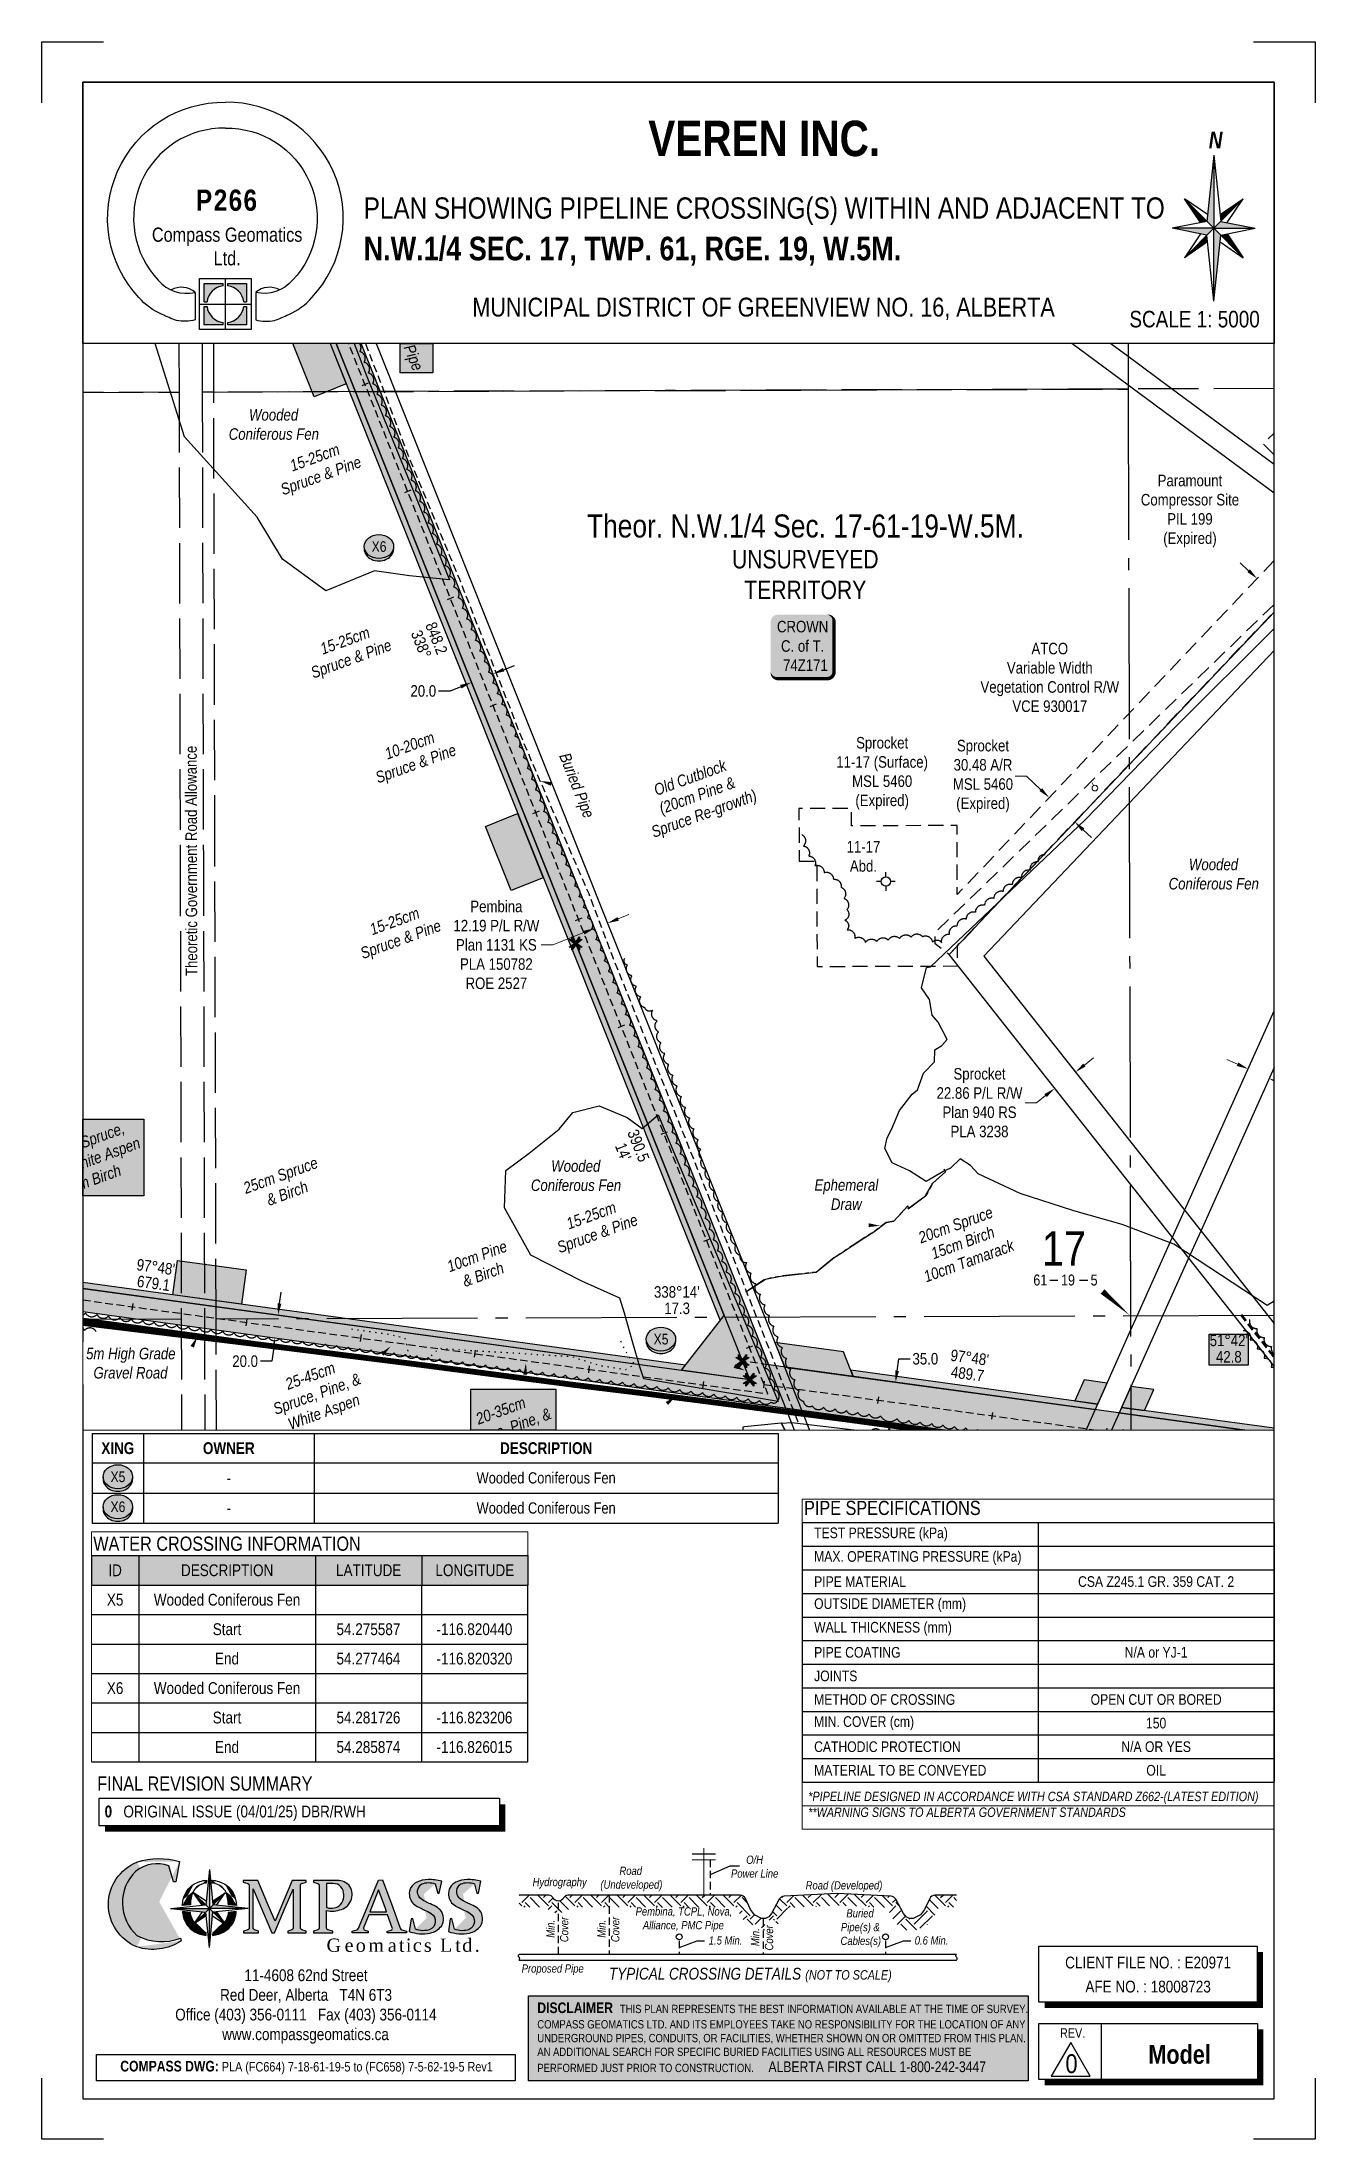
# Paper-space layout 'XING 3' of a CAD drawing. Extents: x -2321 to -1242, y 0 to 1778.
# The model-space entities are those that its viewports show. They can reach past a viewport. Long polylines and large blocks are cut down to what shows.
import ezdxf
from ezdxf.enums import TextEntityAlignment as Align

# ---------------------------------------------------------------- set-up
doc = ezdxf.new("R2010")
doc.units = 0
doc.header["$LTSCALE"] = 5
doc.header["$PDMODE"] = 34
doc.header["$PDSIZE"] = 0.03
for name, pattern in [('0', [1, 1, 0]), ('foc-ACCESSROAD', [3.75, 2.5, -1.25]), ('foc-FLOWLINE', [3.75, 2.5, -1.25]), ('foc-QUARTERLINE', [33, 25, -3, 2, -3]), ('foc-TIELINE', [1.875, 1.25, -0.625]), ('foc-TOPO', [1, 0.2, -0.8]), ('foc-TOPO-ephemeral', [6.25, 3.125, -0.625, 0.625, -0.625, 0.625, -0.625]), ('foc-TRAV', [1.875, 1.25, -0.625]), ('foc-UNSURVEYED', [12.5, 10, -2.5]), ('UG_PIPE', [1.875, 1.25, -0.625])]:
    doc.linetypes.add(name, pattern=pattern)
doc.layers.get('Defpoints').update_dxf_attribs({"color": 9})
for name, color, linetype in [('10', 1, 'Continuous'), ('9', 3, 'Continuous'), ('AS-OWNER', 7, 'Continuous'), ('AS-PIPE-UG', 44, 'UG_PIPE'), ('AS-PIPE-UG-T', 44, 'Continuous'), ('AS-ROADS', 254, 'Continuous'), ('AS-UNDERLAY-H', 141, 'Continuous'), ('C-SYMBOL', 7, 'Continuous'), ('CG-BORDER', 2, 'Continuous'), ('CG-LOGO', 7, 'Continuous'), ('CG-NORTH', 7, 'Continuous'), ('CG-NOTES', 7, 'Continuous'), ('F-EZE', 190, 'foc-FLOWLINE'), ('F-RW', 190, 'Continuous'), ('F-WS', 190, 'foc-ACCESSROAD'), ('F-WS-S', 190, 'Continuous'), ('L-BD', 7, 'Continuous'), ('L-BD1', 253, 'Continuous'), ('L-MON', 1, 'Continuous'), ('L-QSEC', 8, 'foc-QUARTERLINE'), ('L-ROAD-T', 7, 'Continuous'), ('L-SECLBL', 7, 'Continuous'), ('L-UNS-T', 3, 'Continuous'), ('L-USEC', 7, 'foc-UNSURVEYED'), ('P-CROSSINGS', 250, 'Continuous'), ('P-PROPOSED', 10, 'Continuous'), ('P-PROPOSED-H', 21, 'Continuous'), ('P-TEMP-H', 41, 'Continuous'), ('P-TEMP_LOG DECK', 46, 'Continuous'), ('P-TEMP_WORKSPACE', 46, 'Continuous'), ('P-TRAV', 4, 'foc-TRAV'), ('P-TXT', 4, 'Continuous'), ('S-1', 1, 'Continuous'), ('S-2', 2, 'Continuous'), ('T-BUSH', 110, '0'), ('T-BUSH-T', 110, 'Continuous'), ('T-DRAW', 143, 'foc-TOPO-ephemeral'), ('T-GENERAL', 48, 'foc-TOPO'), ('T-TIE', 201, 'foc-TIELINE'), ('T-VEGETATION-CHANGE', 104, 'foc-TOPO'), ('T-WATER-T', 170, 'Continuous'), ('WETLAND', 143, 'Continuous'), ('WETLAND-T', 146, 'Continuous')]:
    doc.layers.add(name, color=color, linetype=linetype)
for name, color, linetype, lineweight in [('F-AR-T', 190, 'Continuous', 9), ('F-EZE-T', 190, 'Continuous', 9), ('F-RW-T', 190, 'Continuous', 9), ('F-WS-T', 190, 'Continuous', 9), ('T-TEXT', 48, 'Continuous', 18)]:
    doc.layers.add(name, color=color, linetype=linetype, lineweight=lineweight)
doc.styles.add('100L', font='ARIALN.TTF', dxfattribs={"height": 11})
doc.styles.add('175L', font='ARIALN.TTF', dxfattribs={"height": 20})
doc.styles.add('80', font='ARIALN.TTF', dxfattribs={"height": 10})
doc.styles.add('80CG', font='ARIALN.TTF', dxfattribs={"height": 10})
doc.styles.add('80L', font='ARIALN.TTF', dxfattribs={"height": 10})
doc.styles.add('BOLD', font='ARIALNB.TTF')
doc.styles.add('Crossing', font='ARIALN.TTF', dxfattribs={"height": 10})
doc.styles.add('foc-LtypeFont', font='ARIALN.TTF', dxfattribs={"height": 7.35})
doc.styles.add('MtXpl_Arial_Narrow', font='ARIALNI.TTF')
doc.styles.add('SIMPLEX', font='ARIALN.TTF')
doc.styles.get("Standard").update_dxf_attribs({"font": 'ARIALN.TTF'})
doc.linetypes.add('foc-TOPO-flowdirection-NOLINE', pattern='A,0,[">",foc-LtypeFont,S=0.3,R=0,X=0,Y=-0.945],-20,[">",foc-LtypeFont,S=0.3,R=0,X=0,Y=-0.945],0', length=20)
doc.dimstyles.new('Compass 5 000', dxfattribs={"dimscale": 5, "dimtxt": 9, "dimasz": 2, "dimexe": 0.2, "dimexo": 0.0625, "dimgap": 0.5, "dimtad": 0, "dimtih": 1, "dimtoh": 1, "dimzin": 0, "dimdsep": 46, "dimtxsty": '80CG', "dimcen": 0.1, "dimse1": 1, "dimse2": 1, "dimclrd": 256, "dimclrt": 256, "dimaunit": 1, "dimadec": 4, "dimazin": 0, "dimtfac": 0.06, "dimtofl": 0, "dimtmove": 0, "dimatfit": 1, "dimfxl": 0.2, "dimtolj": 1, "dimtzin": 0, "dimlwd": -1, "dimarcsym": 0})

psp = doc.layouts.new('XING 3')

# ---------------------------------------------------------------- texts
at = {"style": '80L'}
for s, width, gutter_width, insert, char_height, attachment_point in [('\\pi269.16;{\\fArial Narrow|b1|i0|c0|p34;\\H3.3333x;\\C14;VEREN INC.}\\P\\pi366.3;\\P\\pi27.862;{\\H2x;PLAN SHOWING PIPELINE CROSSING(S) WITHIN AND ADJACENT TO\\P\\pi365.98;\\H0.11111x; \\P\\pi140.01;\\fArial Narrow|b1|i0|c0|p34;\\H9.9999x;N.W.1/4 SEC. 17, TWP. 61, RGE. 19, W.5M.}\\P\\pi366.3;\\P\\pi365.98;{\\H0.22222x; \\P\\pi119.99;\\H8.0001x;MUNICIPAL DISTRICT OF GREENVIEW NO. 16, ALBERTA}', 732.59, 45, (-2076.3, 1711.2), 9, 1), ('SCALE 1: 5000', 109.905, 50, (-1288.6, 1550), 14, 3)]:
    psp.add_mtext_dynamic_manual_height_columns(s, width=width, gutter_width=gutter_width, heights=[0], dxfattribs=dict(at, insert=insert, char_height=char_height, attachment_point=attachment_point))
at = {"layer": 'CG-NOTES', "attachment_point": 1, "style": '80'}
for s, insert, char_height, width in [('\\pi77.332;11-4608 62nd Street\\P\\pi56.725;Red Deer, Alberta   T4N 6T3\\P\\pi18.673;Office (403) 356-0111   Fax (403) 356-0114\\P\\pi58.505;www.compassgeomatics.ca', (-2226.9, 143.9), 10, 257.83), ('\\pi18.381;{\\fArial Narrow|b1|i0|c0|p34;\\H1.125x;\\C14;COMPASS DWG:} PLA (FC664) 7-18-61-19-5 to (FC658) 7-5-62-19-5 Rev1', (-2273.2, 66.3), 8, 350.451)]:
    psp.add_mtext(s, dxfattribs=dict(at, insert=insert, char_height=char_height, width=width))

msp = doc.modelspace()

# ---------------------------------------------------------------- texts
at = {"layer": 'AS-PIPE-UG-T', "char_height": 9.99463, "attachment_point": 1, "rotation": 291.707298, "style": '80L'}
for insert in [(511483.272, 6015119.335), (511631.711, 6014731.252)]:
    msp.add_mtext_dynamic_manual_height_columns('\\pi0.31467;{\\fArial Narrow|b0|i1|c0|p34;Buried Pipe}', width=59.03588, gutter_width=50, heights=[0], dxfattribs=dict(at, insert=insert))
at = {"layer": 'C-SYMBOL', "color": 3, "style": '175L'}
msp.add_text('Theor. N.W.1/4 Sec. 17-61-19-W.5M.', height=19.98936, dxfattribs=at).set_placement((511836.36, 6014910.679), align=Align.BOTTOM_CENTER)
at = {"layer": 'F-EZE-T', "insert": (512048.372, 6014795.262), "char_height": 9.99468, "width": 120.27472, "attachment_point": 5, "style": '80CG'}
msp.add_mtext('\\A1;ATCO\\PVariable Width\\PVegetation Control R/W\\PVCE 930017', dxfattribs=at)
at = {"layer": 'F-WS-T', "attachment_point": 5, "style": '80CG'}
for s, insert, char_height, width in [('\\A1;Paramount\\PCompressor Site\\PPIL 199\\P(Expired)', (512169.994, 6014939.628), 9.99468, 84.86383), ('\\A1;Sprocket\\P11-17 (Surface)\\PMSL 5460\\P(Expired)', (511902.928, 6014712.112), 9.99468, 78.95293), ('\\A1;11-17\\PAbd.', (511886.699, 6014639.961), 9.9947, 28.83636)]:
    msp.add_mtext(s, dxfattribs=dict(at, insert=insert, char_height=char_height, width=width))
at = {"layer": 'L-BD1', "color": 5}
for s, rotation, p in [('338%%D', 291.70717, (511503.019, 6014823.999)), ('848.2', 291.70717, (511516.251, 6014829.267)), ("14'", 291.714885, (511678.282, 6014383.807)), ('390.5', 291.714885, (511691.514, 6014389.077)), ("97%%d48'", 352.202501, (511272.7, 6014283.799)), ('679.1', 352.202501, (511270.767, 6014269.688)), ("97%%d48'", 352.394725, (511978.912, 6014205.233)), ('489.7', 352.394725, (511977.027, 6014191.116))]:
    msp.add_text(s, height=9.9946, rotation=rotation, dxfattribs=at).set_placement(p, align=Align.MIDDLE_CENTER)
for s, p in [("338%%d14'", (511724.798, 6014262.152)), ('17.3', (511725.027, 6014247.912)), ("51%%d42'", (512203.738, 6014220.122)), ('42.8', (512203.751, 6014205.88))]:
    msp.add_text(s, height=9.9946, dxfattribs=at).set_placement(p, align=Align.MIDDLE_CENTER)
at = {"layer": 'L-ROAD-T', "style": '80L'}
msp.add_text('Theoretic Government Road Allowance', height=9.99468, rotation=90.141291, dxfattribs=at).set_placement((511303.445, 6014636.099), align=Align.MIDDLE_CENTER)
at = {"layer": 'L-UNS-T', "color": 3, "insert": (511836.231, 6014884.399), "char_height": 15.99149, "attachment_point": 5, "style": '80L'}
msp.add_mtext_dynamic_manual_height_columns('UNSURVEYED TERRITORY', width=126.41375, gutter_width=47.5, heights=[0], dxfattribs=at)
at = {"layer": 'T-BUSH-T', "char_height": 9.99471, "attachment_point": 1, "rotation": 20, "style": '80L'}
for s, width, insert in [('\\pi15.195;{\\fArial Narrow|b0|i1|c0|p34;15-25cm\\P\\pi0.47524;Spruce & Pine }', 73.0474, (511373.643, 6014978.09)), ('\\pi15.195;{\\fArial Narrow|b0|i1|c0|p34;15-25cm\\P\\pi0.47524;Spruce & Pine }', 73.0474, (511399.916, 6014819.196)), ('\\pi15.195;{\\fArial Narrow|b0|i1|c0|p34;10-20cm\\P\\pi0.47524;Spruce & Pine }', 73.0474, (511456.001, 6014728.167)), ('\\pi15.195;{\\fArial Narrow|b0|i1|c0|p34;15-25cm\\P\\pi0.47524;Spruce & Pine }', 73.0474, (511442.92, 6014575.773)), ('\\pi9.7456;{\\fArial Narrow|b0|i1|c0|p34;35-45cm Spruce, \\P\\pi0.35425;Pine, & White Aspen \\P\\pi24.295;25cm Birch}', 104.89624, (511152.119, 6014376.401)), ('\\pi0.40552;{\\fArial Narrow|b0|i1|c0|p34;25cm Spruce\\P\\pi15.796;& Birch}', 67.31066, (511347.145, 6014356.392)), ('\\pi15.195;{\\fArial Narrow|b0|i1|c0|p34;15-25cm\\P\\pi0.47524;Spruce & Pine }', 73.0474, (511613.551, 6014320.493)), ('\\pi14.736;{\\fArial Narrow|b0|i1|c0|p34;20cm Spruce\\P\\pi20.344;15cm Birch\\P\\pi7.4891;10cm Tamarack }', 95.97219, (511919.425, 6014308.504)), ('\\pi7.5982;{\\fArial Narrow|b0|i1|c0|p34;10cm Pine\\P\\pi15.796;& Birch}', 67.31066, (511517.137, 6014285.979)), ('\\pi17.923;{\\fArial Narrow|b0|i1|c0|p34;25-45cm\\P\\pi0.47698;Spruce, Pine, &\\P\\pi8.1605;White Aspen }', 79.52768, (511367.22, 6014180.344)), ('\\pi17.923;{\\fArial Narrow|b0|i1|c0|p34;20-35cm\\P\\pi0.47698;Spruce, Pine, &\\P\\pi8.1605;White Aspen }', 79.52768, (511532.474, 6014150.186))]:
    msp.add_mtext_dynamic_manual_height_columns(s, width=width, gutter_width=50.001, heights=[0], dxfattribs=dict(at, insert=insert))
at = {"layer": 'T-BUSH-T', "insert": (511695.265, 6014681.16), "char_height": 9.99462, "width": 95.51242, "attachment_point": 1, "rotation": 20, "line_spacing_factor": 1.010232, "style": 'MtXpl_Arial_Narrow'}
msp.add_mtext('\\pi13.965;(20cm Pine &\\P\\pi0.45562;Spruce Re-growth)', dxfattribs=at)
at = {"layer": 'T-GENERAL', "style": 'MtXpl_Arial_Narrow'}
msp.add_text('Old Cutblock', height=9.99462, rotation=20, dxfattribs=at).set_placement((511707.144, 6014692.469))
at = {"layer": 'T-WATER-T', "insert": (511843.869, 6014359.914), "char_height": 9.99462, "attachment_point": 1, "style": '80L'}
msp.add_mtext_dynamic_manual_height_columns('\\pi0.34112;{\\fArial Narrow|b0|i1|c0|p34;Ephemeral\\P\\pi14.6;Draw}', width=55.97988, gutter_width=49.973, heights=[0], dxfattribs=at)
at = {"layer": 'WETLAND-T', "char_height": 9.99996, "attachment_point": 1, "style": '80L'}
for s, width, insert in [('\\pi18.195;{\\fArial Narrow|b0|i1|c0|p34;Wooded \\P\\pi0.58941;Coniferous Fen}', 78.18395, (511335.391, 6015028.114)), ('\\pi18.174;{\\fArial Narrow|b0|i1|c0|p34;Wooded \\P\\pi0.56842;Coniferous Fen}', 78.14197, (512150.931, 6014638.001)), ('\\pi18.195;{\\fArial Narrow|b0|i1|c0|p34;Wooded \\P\\pi0.58941;Coniferous Fen}', 78.18395, (511597.563, 6014376.389))]:
    msp.add_mtext_dynamic_manual_height_columns(s, width=width, gutter_width=50, heights=[0], dxfattribs=dict(at, insert=insert))

# ---------------------------------------------------------------- blocks, each defined once
blk = doc.blocks.new('cg-north')
at = {"linetype": 'Continuous'}
for points in [[(-0.3, 62), (-6.2, 6), (-0.3, 0.1)], [(-25.2, 25), (-11.6, 4.9), (-6.2, 6)], [(24.6, 25), (5, 11.8), (5.6, 6)], [(-0.3, 0.1), (-35.5, 0.1), (-6.2, -5.8)], [(5.6, 6), (-0.3, 0.1), (34.9, 0.1)], [(5.6, -5.8), (-0.3, 0.1), (-0.3, -61.7)], [(-5.6, -11.5), (-6.2, -5.8), (-25.2, -24.8)], [(11, -4.7), (5.6, -5.8), (24.6, -24.8)]]:
    blk.add_hatch(color=14, dxfattribs=at).paths.add_polyline_path(points)
at = {"color": 14, "linetype": 'Continuous'}
for p, q in [((-0.3, 62), (-6.2, 6)), ((-0.3, 62), (-0.3, 0.1)), ((-0.3, 62), (5.6, 6)), ((-0.3, 0.1), (-25.2, 25)), ((-11.6, 4.9), (-25.2, 25)), ((-5.6, 11.8), (-25.2, 25)), ((-0.3, 0.1), (24.6, 25)), ((5, 11.8), (24.6, 25)), ((11, 4.9), (24.6, 25)), ((-6.2, 6), (-35.5, 0.1)), ((-0.3, 0.1), (-35.5, 0.1)), ((-6.2, -5.8), (-35.5, 0.1)), ((-0.3, 0.1), (-25.2, -24.8)), ((-0.3, 0.1), (24.6, -24.8)), ((-0.3, -61.7), (-0.3, 0.1)), ((-0.3, 0.1), (34.9, 0.1)), ((5.6, 6), (34.9, 0.1)), ((5.6, -5.8), (34.9, 0.1)), ((-11.6, -4.7), (-25.2, -24.8)), ((-5.6, -11.5), (-25.2, -24.8)), ((-0.3, -61.7), (-6.2, -5.8)), ((-0.3, -61.7), (5.6, -5.8)), ((5, -11.5), (24.6, -24.8)), ((10.9, -4.5), (11, -4.7)), ((11, -4.7), (24.6, -24.8))]:
    blk.add_line(p, q, dxfattribs=at)
at = {"color": 14, "linetype": 'Continuous', "insert": (-10.2, 82), "char_height": 14, "width": 22.782, "attachment_point": 1, "style": '80CG'}
blk.add_mtext('\\pi5.6372;{\\fArial Narrow|b1|i1|c0|p34;N}', dxfattribs=at)
blk = doc.blocks.new('*U263')
at = {"layer": 'Defpoints'}
for p, q in [((0, 1778), (52.2, 1778)), ((0, 1726.5), (0, 1778)), ((1027.2, 1778), (1079.5, 1778)), ((1079.5, 1778), (1079.5, 1726.5)), ((0, 0), (0, 51.5)), ((1079.5, 51.5), (1079.5, 0)), ((52.2, 0), (0, 0)), ((1079.5, 0), (1027.2, 0))]:
    blk.add_line(p, q, dxfattribs=at)
at = {"layer": 'S-1'}
for p, q in [((0, 1778), (0, 1778)), ((1079.5, 1778), (1079.5, 1778)), ((0, 0), (0, 0)), ((1079.5, 0), (1079.5, 0))]:
    blk.add_line(p, q, dxfattribs=at)
at = {"layer": 'S-2'}
blk.add_lwpolyline([(34.7, 34), (1044.7, 34), (1044.7, 1744), (34.7, 1744)], close=True, dxfattribs=at)
at = {"style": '80', "flags": 1}
blk.add_attdef('PAGENUMBER', (52.2, 51.5), '', height=10, rotation=90, dxfattribs=at)
blk = doc.blocks.new('c_logo')
h = blk.add_hatch(color=256)
edge = h.paths.add_edge_path()
edge.add_arc((-141.8, -18.9), 63, 74.1661, 107.5113, ccw=False)
edge.add_line((-124.6, 41.7), (-127.8, 24.4))
edge.add_line((-127.8, 24.4), (-129.9, 24.3))
edge.add_line((-129.9, 24.3), (-133.7, 38))
edge.add_arc((-143.5, 10.5), 29.1, 70.3832, 129.1598)
edge.add_arc((-136.2, 6.6), 36.9, 134.0613, 228.3206)
edge.add_arc((-139.8, 16.8), 43.2, 241.0325, 291.7344)
edge.add_line((-123.8, -23.3), (-123.3, -25.7))
edge.add_arc((-147.3, 10.4), 43.4, 251.5179, 303.5841, ccw=False)
edge.add_arc((-146.1, 5.2), 38.8, 112.1026, 247.4698, ccw=False)
h = blk.add_hatch(color=256)
edge = h.paths.add_edge_path()
edge.add_arc((-89, 1.8), 33.4, 166.6682, 175.6601, ccw=False)
edge.add_arc((-102.3, 5.6), 19.6, 121.6531, 168.6953, ccw=False)
edge.add_arc((-99.6, 0.9), 25, 95.0736, 121.1383, ccw=False)
edge.add_line((-101.8, 25.8), (-102.1, 23.3))
edge.add_arc((-99.9, 6.4), 17.1, 97.444, 127.0912)
edge.add_arc((-98.7, 8.4), 16.4, 134.7148, 171.0442)
edge.add_arc((-73.8, 3.2), 41.8, 169.3159, 177.5034)
edge.add_line((-115.5, 5), (-122.3, 4.3))
at = {"linetype": 'Continuous'}
for points in [[(-99.4, 34.7), (-102.5, 4.9), (-99.4, 1.7)], [(-99.4, 1.7), (-132.4, 1.7), (-102.5, -1.4)], [(-112.7, 15), (-105.6, 4.5), (-102.5, 4.9)], [(-96.3, 4.9), (-99.4, 1.7), (-66.4, 1.7)], [(-96.3, -1.4), (-99.4, 1.7), (-99.4, -31.3)], [(-86.1, 15), (-96.6, 7.9), (-96.3, 4.9)], [(-102.2, -4.5), (-102.5, -1.4), (-112.7, -11.6)], [(-93.2, -1.1), (-96.3, -1.4), (-86.1, -11.6)]]:
    blk.add_hatch(color=14, dxfattribs=at).paths.add_polyline_path(points)
h = blk.add_hatch(color=256)
edge = h.paths.add_edge_path()
edge.add_arc((-99.1, 0.9), 25, 58.8617, 85.0803, ccw=False)
edge.add_arc((-96.4, 5.6), 19.6, 11.3047, 58.3469, ccw=False)
edge.add_arc((-109.7, 1.8), 33.4, 4.3278, 13.3318, ccw=False)
edge.add_line((-76.4, 4.3), (-83.2, 5))
edge.add_arc((-124.9, 3.2), 41.8, 2.487, 10.6841)
edge.add_arc((-100.1, 8.4), 16.4, 8.9558, 45.2852)
edge.add_arc((-98.8, 6.4), 17.1, 52.9088, 82.7833)
edge.add_line((-96.7, 23.3), (-97, 25.8))
h = blk.add_hatch(color=256)
edge = h.paths.add_edge_path()
edge.add_line((-48.6, 2.5), (-58.3, 25.6))
edge.add_line((-58.3, 25.6), (-70.6, 25.6))
edge.add_line((-70.6, 25.6), (-70.6, 24.2))
edge.add_line((-70.6, 24.2), (-66.8, 23))
edge.add_arc((-67.2, 21.6), 1.5, 0, 72.6157, ccw=False)
edge.add_line((-65.7, 21.6), (-65.7, 2.5))
edge.add_line((-65.7, 2.5), (-65.7, -14.9))
edge.add_arc((-67.2, -14.9), 1.5, -73.424, 0, ccw=False)
edge.add_line((-66.8, -16.3), (-70.5, -17.4))
edge.add_line((-70.5, -17.4), (-70.5, -18.9))
edge.add_line((-70.5, -18.9), (-57.6, -18.9))
edge.add_line((-57.6, -18.9), (-57.6, -17.5))
edge.add_line((-57.6, -17.5), (-61.1, -16.4))
edge.add_arc((-60.6, -15), 1.5, 180, 252.4646, ccw=False)
edge.add_line((-62.1, -15), (-62.1, 2.5))
edge.add_line((-62.1, 2.5), (-62.1, 18.4))
edge.add_line((-62.1, 18.4), (-46.4, -18.9))
edge.add_line((-46.4, -18.9), (-44.1, -18.9))
edge.add_line((-44.1, -18.9), (-35, 2.5))
edge.add_line((-35, 2.5), (-28.3, 18.3))
edge.add_line((-28.3, 18.3), (-28.3, 2.5))
edge.add_line((-28.3, 2.5), (-28.3, -15))
edge.add_arc((-29.8, -15), 1.5, -73.424, 0, ccw=False)
edge.add_line((-29.4, -16.4), (-32.7, -17.4))
edge.add_line((-32.7, -17.4), (-32.7, -18.9))
edge.add_line((-32.7, -18.9), (-17.3, -18.9))
edge.add_line((-17.3, -18.9), (-17.3, -17.5))
edge.add_line((-17.3, -17.5), (-21, -16.3))
edge.add_arc((-20.5, -14.9), 1.5, 180, 252.4646, ccw=False)
edge.add_line((-22, -14.9), (-22, 2.5))
edge.add_line((-22, 2.5), (-22, 21.7))
edge.add_arc((-20.5, 21.7), 1.5, 107.3843, 180, ccw=False)
edge.add_line((-21, 23.1), (-17.4, 24.2))
edge.add_line((-17.4, 24.2), (-17.4, 25.6))
edge.add_line((-17.4, 25.6), (-29.1, 25.6))
edge.add_line((-29.1, 25.6), (-38.8, 2.5))
edge.add_line((-38.8, 2.5), (-43.7, -9.1))
edge.add_line((-43.7, -9.1), (-48.6, 2.5))
h = blk.add_hatch(color=256)
h.paths.add_polyline_path([(7.6, 25.6), (-11.1, 25.6), (-11.1, 24.2), (-7.3, 23, -0.326805), (-6.3, 21.6), (-6.3, -14.9, -0.331803), (-7.4, -16.3), (-11.1, -17.4), (-11.1, -18.9), (5.3, -18.9), (5.3, -17.5), (1, -16.2, -0.327162), (0, -14.7), (0, 0, 0.135693), (12.6, 1, 0.518306), (18.8, 21.8, 0.201798)])
h.paths.add_polyline_path([(0, 22.9, -0.05909), (7.3, 22.8, -0.236459), (13.3, 18.7, -0.297964), (11.9, 5.1, -0.269959), (0.5, 2.5, -0.011455), (0, 2.6)], flags=16)
h = blk.add_hatch(color=256)
h.paths.add_polyline_path([(47.4, 26.1), (44.1, 25.8), (34.4, 2.5), (27.1, -15, -0.225541), (25.7, -16.2), (21.8, -17.4), (21.8, -18.9), (34.7, -18.9), (35.3, -18.9), (35.3, -17.5), (32.4, -16.6, -0.43446), (31.4, -14.6), (35.8, -3.6), (51.8, -3.6), (55.7, -14.5, -0.430441), (54.7, -16.5), (51.5, -17.4), (51.5, -18.9), (67.8, -18.9), (67.8, -17.5), (63.9, -16.3, -0.232291), (62.4, -14.9), (56.1, 2.5)])
h.paths.add_polyline_path([(44.1, 17.7), (49.6, 2.5), (50.9, -1.1), (36.8, -1.1), (38.2, 2.5)], flags=16)
h = blk.add_hatch(color=256)
edge = h.paths.add_edge_path()
edge.add_arc((103.3, 50.8), 54.1, 243.1997, 248.1345)
edge.add_arc((69.9, -30.2), 33.5, 55.7647, 66.7239, ccw=False)
edge.add_arc((84.5, -9), 7.7, -65.6478, 57.1428, ccw=False)
edge.add_arc((81.8, 0.7), 17.7, 248.3428, 289.4425, ccw=False)
edge.add_line((75.3, -15.8), (73.1, -6.7))
edge.add_line((73.1, -6.7), (71.7, -6.9))
edge.add_line((71.7, -6.9), (70.1, -17.8))
edge.add_arc((81.2, 14.2), 33.9, 250.8905, 281.4155)
edge.add_arc((84.6, -3.1), 16.2, 281.7683, 321.9948)
edge.add_arc((87.3, -7), 11.8, 328.8789, 398.35)
edge.add_arc((79.7, -17.6), 24.7, 46.7096, 54.4302)
edge.add_arc((79.7, -17.6), 24.7, 54.4302, 70.3091)
edge.add_arc((139.4, 119.6), 125, 243.6166, 245.7228, ccw=False)
edge.add_arc((89.5, 20.6), 14.2, 223.2297, 246.3738, ccw=False)
edge.add_arc((84.7, 16.1), 7.62, 121.2723, 223.353, ccw=False)
edge.add_arc((86.6, 7.5), 16.2, 69.6826, 111.1397, ccw=False)
edge.add_line((92.2, 22.7), (94.3, 14.7))
edge.add_line((94.3, 14.7), (95.6, 14.9))
edge.add_line((95.6, 14.9), (97.6, 24.9))
edge.add_arc((87.2, -14.4), 40.7, 75.2956, 91.6843)
edge.add_arc((86, 5.6), 20.7, 89.7518, 117.221)
edge.add_arc((80.5, 14.4), 10.4, 112.8657, 186.9967)
edge.add_arc((81.9, 14.2), 11.8, 185.0082, 240.0685)
edge.add_arc((103.3, 50.8), 54.1, 239.829, 243.1997)
h = blk.add_hatch(color=256)
edge = h.paths.add_edge_path()
edge.add_arc((136.5, 50.8), 54.1, 243.1997, 248.1345)
edge.add_arc((103.1, -30.2), 33.5, 55.7647, 66.7239, ccw=False)
edge.add_arc((117.7, -9), 7.7, -65.6478, 57.1428, ccw=False)
edge.add_arc((115, 0.7), 17.7, 248.3428, 289.4425, ccw=False)
edge.add_line((108.5, -15.8), (106.3, -6.7))
edge.add_line((106.3, -6.7), (104.8, -6.9))
edge.add_line((104.8, -6.9), (103.3, -17.8))
edge.add_arc((114.4, 14.2), 33.9, 250.8905, 281.4155)
edge.add_arc((117.8, -3.1), 16.2, 281.7683, 321.9948)
edge.add_arc((120.5, -7), 11.8, 328.8789, 398.35)
edge.add_arc((112.8, -17.6), 24.7, 46.7096, 54.4302)
edge.add_arc((112.8, -17.6), 24.7, 54.4302, 70.3091)
edge.add_arc((172.5, 119.6), 125, 243.6166, 245.7228, ccw=False)
edge.add_arc((122.7, 20.6), 14.2, 223.2297, 246.3738, ccw=False)
edge.add_arc((117.9, 16.1), 7.62, 121.2723, 223.353, ccw=False)
edge.add_arc((119.8, 7.5), 16.2, 69.6826, 111.1397, ccw=False)
edge.add_line((125.4, 22.7), (127.5, 14.7))
edge.add_line((127.5, 14.7), (128.8, 14.9))
edge.add_line((128.8, 14.9), (130.8, 24.9))
edge.add_arc((120.4, -14.4), 40.7, 75.2956, 91.6843)
edge.add_arc((119.2, 5.6), 20.7, 89.7518, 117.221)
edge.add_arc((113.7, 14.4), 10.4, 112.8657, 186.9967)
edge.add_arc((115.1, 14.2), 11.8, 185.0082, 240.0685)
edge.add_arc((136.5, 50.8), 54.1, 239.829, 243.1997)
h = blk.add_hatch(color=256)
edge = h.paths.add_edge_path()
edge.add_arc((-89, 3), 33.4, 186.7164, 193.3318)
edge.add_arc((-102.3, -0.8), 19.6, 191.3047, 238.3469)
edge.add_arc((-99.6, 3.9), 25, 238.8617, 264.5936)
edge.add_line((-102, -21), (-102.2, -18.5))
edge.add_arc((-99.9, -1.6), 17.1, 232.9088, 262.0641, ccw=False)
edge.add_arc((-98.7, -3.6), 16.4, 188.9558, 225.2852, ccw=False)
edge.add_arc((-73.8, 1.6), 41.8, 184.3813, 190.6841, ccw=False)
edge.add_line((-115.5, -1.6), (-122.2, -0.9))
h = blk.add_hatch(color=256)
edge = h.paths.add_edge_path()
edge.add_arc((-124.9, 1.6), 41.8, 349.3159, 355.6284, ccw=False)
edge.add_arc((-100.1, -3.6), 16.4, 314.7148, 351.0442, ccw=False)
edge.add_arc((-98.8, -1.6), 17.1, 277.7082, 307.0912, ccw=False)
edge.add_line((-96.5, -18.5), (-96.8, -21))
edge.add_arc((-99.1, 3.9), 25, 275.2524, 301.1383)
edge.add_arc((-96.4, -0.8), 19.6, 301.6531, 348.6953)
edge.add_arc((-109.7, 3), 33.4, 346.6682, 353.2958)
edge.add_line((-76.6, -0.9), (-83.3, -1.6))
at = {"color": 14, "linetype": 'Continuous'}
for p, q in [((-99.4, 34.7), (-102.5, 4.9)), ((-99.4, 34.7), (-99.4, 1.7)), ((-99.4, 34.7), (-96.3, 4.9)), ((-132.4, 1.7), (-102.5, 4.9)), ((-132.4, 1.7), (-102.5, -1.4)), ((-132.4, 1.7), (-99.4, 1.7)), ((-99.4, 1.7), (-112.7, 15)), ((-105.6, 4.5), (-112.7, 15)), ((-102.2, 7.9), (-112.7, 15)), ((-99.4, 1.7), (-112.7, -11.6)), ((-99.4, 1.7), (-86.1, 15)), ((-66.4, 1.7), (-99.4, 1.7)), ((-99.4, 1.7), (-86.1, -11.6)), ((-99.4, -31.3), (-99.4, 1.7)), ((-96.6, 7.9), (-86.1, 15)), ((-66.4, 1.7), (-96.3, 4.9)), ((-66.4, 1.7), (-96.3, -1.4)), ((-93.2, 4.5), (-86.1, 15)), ((-105.6, -1.1), (-112.7, -11.6)), ((-102.2, -4.5), (-112.7, -11.6)), ((-99.4, -31.3), (-102.5, -1.4)), ((-99.4, -31.3), (-96.3, -1.4)), ((-96.6, -4.5), (-86.1, -11.6)), ((-93.2, -1.1), (-86.1, -11.6))]:
    blk.add_line(p, q, dxfattribs=at)
at = {"flags": 128}
for points in [[(-160.8, 41.1, -0.146532), (-124.6, 41.7), (-127.8, 24.4), (-129.9, 24.3), (-133.7, 38, 0.262236), (-161.9, 33.1, 0.436158), (-160.8, -21, 0.22491), (-123.8, -23.3), (-123.3, -25.7, -0.231173), (-161, -30.7, -0.670499)], [(-122.3, 4.3, -0.039254), (-121.5, 9.5, -0.208192), (-112.6, 22.3, -0.114221), (-101.8, 25.8), (-102.1, 23.3, 0.130087), (-110.2, 20, 0.159858), (-114.8, 10.9, 0.03574), (-115.5, 5)], [(-97, 25.8, -0.114902), (-86.2, 22.3, -0.208192), (-77.2, 9.5, -0.039307), (-76.4, 4.3), (-83.2, 5, 0.035782), (-83.9, 10.9, 0.159858), (-88.5, 20, 0.131095), (-96.7, 23.3)], [(-48.6, 2.5), (-58.3, 25.6), (-70.6, 25.6), (-70.6, 24.2), (-66.8, 23, -0.327892), (-65.7, 21.6), (-65.7, 2.5), (-65.7, -14.9, -0.331803), (-66.8, -16.3), (-70.5, -17.4), (-70.5, -18.9), (-57.6, -18.9), (-57.6, -17.5), (-61.1, -16.4, -0.327162), (-62.1, -15), (-62.1, 2.5), (-62.1, 18.4), (-46.4, -18.9), (-44.1, -18.9), (-35, 2.5), (-28.3, 18.3), (-28.3, 2.5), (-28.3, -15, -0.331803), (-29.4, -16.4), (-32.7, -17.4), (-32.7, -18.9), (-17.3, -18.9), (-17.3, -17.5), (-21, -16.3, -0.327162), (-22, -14.9), (-22, 2.5), (-22, 21.7, -0.327892), (-21, 23.1), (-17.4, 24.2), (-17.4, 25.6), (-29.1, 25.6), (-38.8, 2.5), (-43.7, -9.1)], [(78.9, 2.5, 0.021535), (83.1, 0.5, -0.047855), (88.7, -2.5, -0.593701), (87.7, -16, -0.181278), (75.3, -15.8), (73.1, -6.7), (71.7, -6.9), (70.1, -17.8, 0.133984), (87.9, -19, 0.177346), (97.4, -13.1, 0.312763), (96.6, 0.4, 0.0337), (94, 2.5, 0.069396), (88, 5.6, -0.00919), (83.8, 7.6, -0.10133), (79.2, 10.9, -0.477408), (80.8, 22.6, -0.18289), (92.2, 22.7), (94.3, 14.7), (95.6, 14.9), (97.6, 24.9, 0.071631), (86.1, 26.3, 0.120434), (76.5, 24, 0.335231), (70.2, 13.1, 0.244978), (76.1, 4, 0.014709)], [(112.1, 2.5, 0.021535), (116.3, 0.5, -0.047855), (121.9, -2.5, -0.593701), (120.9, -16, -0.181278), (108.5, -15.8), (106.3, -6.7), (104.8, -6.9), (103.3, -17.8, 0.133984), (121.1, -19, 0.177346), (130.6, -13.1, 0.312763), (129.8, 0.4, 0.0337), (127.2, 2.5, 0.069396), (121.2, 5.6, -0.00919), (117, 7.6, -0.10133), (112.4, 10.9, -0.477408), (113.9, 22.6, -0.18289), (125.4, 22.7), (127.5, 14.7), (128.8, 14.9), (130.8, 24.9, 0.071631), (119.2, 26.3, 0.120434), (109.7, 24, 0.335231), (103.4, 13.1, 0.244978), (109.3, 4, 0.014709)], [(-122.2, -0.9, 0.028873), (-121.5, -4.7, 0.208192), (-112.6, -17.5, 0.11275), (-102, -21), (-102.2, -18.5, -0.127905), (-110.2, -15.2, -0.159858), (-114.8, -6.1, -0.027508), (-115.5, -1.6)], [(-83.3, -1.6, -0.02755), (-83.9, -6.1, -0.159858), (-88.5, -15.2, -0.128915), (-96.5, -18.5), (-96.8, -21, 0.113431), (-86.2, -17.5, 0.208192), (-77.2, -4.7, 0.028926), (-76.6, -0.9)]]:
    blk.add_lwpolyline(points, format="xyb", close=True, dxfattribs=at)
for points in [[(-11.1, -18.9), (5.3, -18.9), (5.3, -17.5), (1, -16.2, -0.327162), (0, -14.7), (0, 0, 0.135693), (12.6, 1, 0.518306), (18.8, 21.8, 0.201798), (7.6, 25.6), (-11.1, 25.6), (-11.1, 24.2), (-7.3, 23, -0.326805), (-6.3, 21.6), (-6.3, -14.9, -0.331803), (-7.4, -16.3), (-11.1, -17.4), (-11.1, -18.9), (1.8, -18.9)], [(0.5, 2.5, 0.269959), (11.9, 5.1, 0.297964), (13.3, 18.7, 0.236459), (7.3, 22.8, 0.05909), (0, 22.9), (0, 2.6, 0.011455), (0.5, 2.5, 0.011455)], [(34.7, -18.9), (21.8, -18.9), (21.8, -17.4), (25.7, -16.2, 0.225541), (27.1, -15), (34.4, 2.5), (44.1, 25.8), (47.4, 26.1), (56.1, 2.5), (62.4, -14.9, 0.232291), (63.9, -16.3), (67.8, -17.5), (67.8, -18.9), (51.5, -18.9), (51.5, -17.4), (54.7, -16.5, 0.430441), (55.7, -14.5), (51.8, -3.6), (35.8, -3.6), (31.4, -14.6, 0.43446), (32.4, -16.6), (35.3, -17.5), (35.3, -18.9), (21.8, -18.9)]]:
    blk.add_lwpolyline(points, format="xyb", dxfattribs=at)
blk.add_lwpolyline([(50.9, -1.1), (49.6, 2.5), (44.1, 17.7), (38.2, 2.5), (36.8, -1.1)], close=True, dxfattribs=at)
at = {"insert": (0, -23.7), "char_height": 11.25, "width": 132.416, "attachment_point": 1, "style": '80CG'}
blk.add_mtext('{\\fBook Antiqua|b0|i0|c0|p18;\\T1.25;Geomatics Ltd.}', dxfattribs=at)
blk = doc.blocks.new('STAMP')
at = {"linetype": 'Continuous'}
h = blk.add_hatch(color=256, dxfattribs=at)
h.dxf.hatch_style = 1
h.paths.add_polyline_path([(-3.5, -57.3), (-3.5, -55.2), (-19.4, -55.2), (-19.4, -70.8), (-17, -70.8, -0.341095)])
h.paths.add_polyline_path([(14.1, -70.8), (16.5, -70.8), (16.5, -55.2), (0.5, -55.2), (0.5, -57.3, -0.341095)])
h.paths.add_polyline_path([(0.5, -88.4), (0.5, -90.4), (16.5, -90.4), (16.5, -74.8), (14.1, -74.8, -0.341095)])
h.paths.add_polyline_path([(-17, -74.8), (-19.4, -74.8), (-19.4, -90.4), (-3.5, -90.4), (-3.5, -88.4, -0.341095)])
for p, q in [((-1.5, -94.4), (-1.5, -51.2)), ((-19.4, -70.8), (-17, -70.8)), ((-3.5, -57.3), (-3.5, -55.2)), ((0.5, -57.3), (0.5, -55.2)), ((14.1, -70.8), (16.5, -70.8)), ((-23.4, -72.8), (20.5, -72.8)), ((-19.4, -74.8), (-17, -74.8)), ((-3.5, -90.4), (-3.5, -88.4)), ((0.5, -90.4), (0.5, -88.4)), ((14.1, -74.8), (16.5, -74.8))]:
    blk.add_line(p, q, dxfattribs=at)
at = {"linetype": 'Continuous', "flags": 128}
for points in [[(-1.5, 76.4, 0.665153), (-58.4, -52.5, 0.284669), (-27.2, -62.8), (-27.2, -86.2, -0.121434), (-43, -86.6, -0.034119), (-55.1, -81.5, -0.115846), (-74.8, -67.2, -0.661414), (-1.5, 98.4, 0.661414)], [(-1.5, 76.4, -0.665153), (55.5, -52.5, -0.284669), (24.2, -62.8), (24.2, -86.2, 0.121434), (40.1, -86.6, 0.034119), (52.2, -81.5, 0.115846), (71.9, -67.2, 0.661414), (-1.5, 98.4, -0.661414)]]:
    blk.add_lwpolyline(points, format="xyb", dxfattribs=at)
at = {"linetype": 'Continuous'}
blk.add_lwpolyline([(20.5, -94.4), (-23.4, -94.4), (-23.4, -51.2), (20.5, -51.2)], close=True, dxfattribs=at)
for points in [[(-19.4, -70.8), (-19.4, -55.2), (-3.5, -55.2)], [(0.5, -55.2), (16.5, -55.2), (16.5, -70.8)], [(-3.5, -90.4), (-19.4, -90.4), (-19.4, -74.8)], [(16.5, -74.8), (16.5, -90.4), (0.5, -90.4)]]:
    blk.add_lwpolyline(points, dxfattribs=at)
for centre, radius, start, end in [((-38.8, -76.5), 18, 49.7767, 119.1818), ((-1.5, -72.8), 15.7, 97.3315, 172.6685), ((-1.5, -72.8), 15.7, 7.3315, 82.6685), ((35.9, -76.5), 18, 60.8182, 130.2233), ((-1.5, -72.8), 15.7, 187.3315, 262.6685), ((-1.5, -72.8), 15.7, 277.3315, 352.6685)]:
    blk.add_arc(centre, radius, start, end, dxfattribs=at)
at = {"linetype": 'Continuous', "attachment_point": 5, "style": '80CG'}
for s, width, insert, char_height in [('{\\fArial Narrow|b1|i0|c0|p34;\\T1.1;P266}', 51.54, (0, 15.2), 18), ('Compass Geomatics\\PLtd.', 127.184, (0, -24), 12)]:
    blk.add_mtext_dynamic_manual_height_columns(s, width=width, gutter_width=45, heights=[0], dxfattribs=dict(at, insert=insert, char_height=char_height))
blk = doc.blocks.new('*U264')
at = {"layer": 'CG-NOTES'}
h = blk.add_hatch(dxfattribs=at)
h.set_pattern_fill('EARTH', color=256, scale=2.5, angle=45)
h.set_pattern_definition([(45, (-342.701, 88.198), (2e-15, 22.45064), [15.875, -15.875]), (45, (-346.91, 92.408), (2e-15, 22.45064), [15.875, -15.875]), (45, (-351.12, 96.617), (2e-15, 22.45064), [15.875, -15.875]), (135, (-351.12, 99.424), (-22.45064, 2e-15), [15.875, -15.875]), (135, (-346.91, 103.633), (-22.45064, 2e-15), [15.875, -15.875]), (135, (-342.701, 107.843), (-22.45064, 2e-15), [15.875, -15.875])])
edge = h.paths.add_edge_path()
edge.add_line((15.1, 1.3), (15.1, 3.7))
edge.add_line((15.1, 3.7), (22.6, 3.7))
edge.add_line((22.6, 3.7), (22.6, -1.3))
edge.add_line((22.6, -1.3), (25.5, -1.3))
edge.add_line((25.5, -1.3), (25.5, 7.1))
edge.add_line((25.5, 7.1), (34.7, 7.1))
edge.add_line((34.7, 7.1), (34.7, 1.6))
edge.add_line((34.7, 1.6), (35.1, 1.8))
edge.add_line((35.1, 1.8), (39.6, 7.4))
edge.add_line((39.6, 7.4), (45, 17.7))
edge.add_line((45, 17.7), (87, 19.7))
edge.add_line((87, 19.7), (129, 17.7))
edge.add_line((129, 17.7), (134.5, 7.4))
edge.add_line((134.5, 7.4), (139, 1.8))
edge.add_line((139, 1.8), (146, -1.3))
edge.add_line((146, -1.3), (153.7, -1.3))
edge.add_line((153.7, -1.3), (164.1, 3.9))
edge.add_line((164.1, 3.9), (169.5, 11.1))
edge.add_line((169.5, 11.1), (172.9, 18.3))
edge.add_line((172.9, 18.3), (188, 18.3))
edge.add_line((188, 18.3), (188, 28.3))
edge.add_line((188, 28.3), (169.7, 28.3))
edge.add_arc((169.7, 23.3), 5, 90, 154.7868)
edge.add_line((165.2, 25.5), (160.9, 16.3))
edge.add_line((160.9, 16.3), (157.5, 11.8))
edge.add_line((157.5, 11.8), (151.3, 8.7))
edge.add_line((151.3, 8.7), (148.2, 8.7))
edge.add_line((148.2, 8.7), (145.3, 10))
edge.add_line((145.3, 10), (142.9, 12.9))
edge.add_line((142.9, 12.9), (136.5, 24.9))
edge.add_arc((132.1, 22.6), 5, 27.9925, 87.3009)
edge.add_line((132.3, 27.6), (87, 29.7))
edge.add_line((87, 29.7), (41.7, 27.6))
edge.add_arc((42, 22.6), 5, 92.6991, 152.0075)
edge.add_line((37.6, 24.9), (31.2, 12.9))
edge.add_line((31.2, 12.9), (28.8, 10))
edge.add_line((28.8, 10), (25.9, 8.7))
edge.add_line((25.9, 8.7), (22.7, 8.7))
edge.add_line((22.7, 8.7), (16.6, 11.8))
edge.add_line((16.6, 11.8), (13.2, 16.3))
edge.add_line((13.2, 16.3), (8.9, 25.5))
edge.add_arc((4.4, 23.3), 5, 25.2132, 90)
edge.add_line((4.4, 28.3), (-141.6, 28.3))
edge.add_arc((-141.6, 24.3), 4, 90, 153.6122)
edge.add_arc((-149.7, 28.3), 5, 206.3878, 333.6122, ccw=False)
edge.add_arc((-157.8, 24.3), 4, 26.3878, 90)
edge.add_line((-157.8, 28.3), (-182.8, 28.3))
edge.add_line((-182.8, 28.3), (-182.8, 18.3))
edge.add_line((-182.8, 18.3), (-160.9, 18.3))
edge.add_arc((-149.7, 28.3), 15, 221.8103, 318.1897)
edge.add_line((-138.5, 18.3), (1.2, 18.3))
edge.add_line((1.2, 18.3), (4.6, 11.1))
edge.add_line((4.6, 11.1), (10, 3.9))
edge.add_line((10, 3.9), (15.1, 1.3))
at = {"flags": 128}
for points in [[(-183, -26.7, 0.098196), (-182.5, -25.8, 0.115025), (-182.5, -25, 0.189102), (-183, -24.2, -0.189102), (-183.5, -23.3, -0.115025), (-183.4, -22.5, -0.098196), (-183, -21.7)], [(188, -26.7, 0.098196), (188.4, -25.8, 0.115025), (188.5, -25, 0.189102), (188, -24.2, -0.189102), (187.5, -23.3, -0.115025), (187.5, -22.5, -0.098196), (188, -21.7)]]:
    blk.add_lwpolyline(points, format="xyb", dxfattribs=at)
at = {"layer": 'CG-NOTES', "const_width": 1, "flags": 128}
for points in [[(-36.3, 63.3), (-16.3, 63.3)], [(-36.3, 58.3), (-16.3, 58.3)], [(-26.3, 28.3), (-26.3, 68.3)]]:
    blk.add_lwpolyline(points, dxfattribs=at)
at = {"layer": 'CG-NOTES', "flags": 128}
for points in [[(-20.2, 46.1), (-3.9, 53.2), (4, 53.2)], [(-47.2, -16), (-32.1, -10.3), (-25.7, -10.3)], [(127.8, -16), (143, -10.3), (149.3, -10.3)], [(-183, -21.7), (188, -21.7)], [(-183, -26.7), (188, -26.7)]]:
    blk.add_lwpolyline(points, dxfattribs=at)
blk.add_lwpolyline([(188, 28.3), (169.7, 28.3, 0.290464), (165.2, 25.5), (160.9, 16.3), (157.5, 11.8), (151.3, 8.7), (148.2, 8.7), (145.3, 10), (142.9, 12.9), (136.5, 24.9, 0.264717), (132.3, 27.6), (87, 29.7), (41.7, 27.6, 0.264717), (37.6, 24.9), (31.2, 12.9), (28.8, 10), (25.9, 8.7), (22.7, 8.7), (16.6, 11.8), (13.2, 16.3), (8.9, 25.5, 0.290464), (4.4, 28.3), (-141.6, 28.3, 0.284915), (-145.2, 26.1, -0.620174), (-154.2, 26.1, 0.284915), (-157.8, 28.3), (-182.8, 28.3)], format="xyb", dxfattribs=at)
at = {"layer": 'CG-NOTES'}
for centre in [(-47.2, -7), (127.8, -7)]:
    blk.add_circle(centre, 2.5, dxfattribs=at)
at = {"layer": 'T-TIE'}
for p, q in [((-20.8, 58.3), (-20.8, 28.3)), ((-149.8, 22), (-149.8, -21.7)), ((-106.5, 28.3), (-106.5, -21.7)), ((23.9, 7.9), (23.9, -21.7)), ((-47.2, -10.3), (-47.2, -21.7)), ((127.8, -10.3), (127.8, -21.7))]:
    blk.add_line(p, q, dxfattribs=at)
at = {"layer": 'CG-NOTES', "attachment_point": 1}
for s, width, gutter_width, insert, char_height, style in [('\\pi13.102;{\\fArial Narrow|b0|i1|c0|p34;O/H\\P\\pi0.22838;Power Line}', 39.983, 47.5, (-3.5, 61.9), 7, '80'), ('\\pi0.20212;{\\fArial Narrow|b0|i1|c0|p34;Hydrography}', 46.463, 47.5, (-171.7, 43), 7, '80'), ('\\pi16.516;{\\fArial Narrow|b0|i1|c0|p34;Road\\P\\pi0.37402;(Undeveloped)}', 52.202, 47.5, (-114.4, 52.5), 7, '80'), ('\\pi8.626;{\\fArial Narrow|b0|i1|c0|p34;Road (Developed)}', 81.474, 47.5, (51.4, 40.2), 7, '80'), ('\\pi0.22838;{\\fArial Narrow|b0|i1|c0|p34;Pembina, TCPL, Nova,\\P\\pi6.4167;Alliance, PMC Pipe}', 81.267, 47.5, (-84.4, 18.1), 7, '80'), ('\\pi8.6647;{\\fArial Narrow|b0|i1|c0|p34;Buried \\P\\pi4.0426;Pipe(s) &\\P\\pi3.7155;Cables(s)}', 40.55, 47.5, (85.9, 16.5), 7, '80'), ('\\pi0.62947;{\\fArial Narrow|b0|i1|c0|p34;1.5 Min.}', 27.803, 47.5, (-22.8, -6.5), 7, '80'), ('\\pi0.31911;{\\fArial Narrow|b0|i1|c0|p34;0.6 Min.}', 27.803, 47.5, (152.2, -6.5), 7, '80'), ('\\pi0.22838;{\\fArial Narrow|b0|i1|c0|p34;Proposed Pipe}', 52.475, 47.5, (-181, -30.3), 7, '80'), ('\\pi1.9472;{\\fArial Narrow|b0|i1|c0|p34;\\H0.90909x;TYPICAL CROSSING DETAILS\\H1.1x; \\H0.72727x;(NOT TO SCALE)}', 241.785, 55, (-108.7, -33.2), 11, '100L')]:
    blk.add_mtext_dynamic_manual_height_columns(s, width=width, gutter_width=gutter_width, heights=[0], dxfattribs=dict(at, insert=insert, char_height=char_height, style=style))
at = {"layer": 'CG-NOTES', "char_height": 7, "attachment_point": 1, "rotation": 90, "style": '80'}
for insert in [(-159.9, -11.8), (-116.6, -11.8), (13.8, -18.9)]:
    blk.add_mtext_dynamic_manual_height_columns('\\pi4.0937;{\\fArial Narrow|b0|i1|c0|p34;Min.\\P\\pi0.39789;Cover}', width=22.154, gutter_width=47.5, heights=[0], dxfattribs=dict(at, insert=insert))
blk = doc.blocks.new('xing')
h = blk.add_hatch(color=50)
h.dxf.hatch_style = 1
edge = h.paths.add_edge_path()
edge.add_ellipse((-0.5, 0.4), major_axis=(-12.5, 0), ratio=0.816297, start_angle=0, end_angle=360)
h = blk.add_hatch(color=250)
h.dxf.hatch_style = 1
edge = h.paths.add_edge_path()
edge.add_ellipse((-0.5, -1.7), major_axis=(-12.5, 0), ratio=0.816297, start_angle=0, end_angle=180)
edge.add_line((12, -1.7), (12, 0.4))
edge.add_ellipse((-0.5, 0.4), major_axis=(-12.5, 0), ratio=0.816297, start_angle=0, end_angle=180, ccw=False)
edge.add_line((-13, 0.4), (-13, -1.7))
at = {"color": 250}
blk.add_ellipse((-0.5, 0.4), major_axis=(-12.5, 0), ratio=0.816297, dxfattribs=at)
blk.add_ellipse((-0.5, -1.7), major_axis=(-12.5, 0), ratio=0.816297, start_param=0, end_param=3.141593, dxfattribs=at)
at = {"layer": 'P-CROSSINGS'}
for p, q in [((-13, 0.4), (-13, -1.7)), ((12, 0.4), (12, -1.7))]:
    blk.add_line(p, q, dxfattribs=at)
at = {"color": 250, "style": 'Crossing'}
blk.add_attdef('CROSSING', text='', height=9, dxfattribs=at).set_placement((-0.4, 0.4), align=Align.MIDDLE_CENTER)
blk = doc.blocks.new('*T304')
at = {"layer": 'CG-NOTES', "color": 0, "lineweight": -2, "transparency": 16777216}
for p, q in [((0, 0), (581.7, 0)), ((0, 0), (0, -75.9)), ((0, -75.9), (43.6, -75.9))]:
    blk.add_line(p, q, dxfattribs=at)
at = {"layer": 'CG-NOTES', "color": 0, "linetype": 'ByBlock', "lineweight": -2, "transparency": 16777216}
for p, q in [((43.6, 0), (43.6, -75.9)), ((188.2, 0), (188.2, -75.9)), ((581.7, 0), (581.7, -75.9)), ((0, -25), (581.7, -25)), ((0, -50.5), (581.7, -50.5)), ((43.6, -75.9), (581.7, -75.9))]:
    blk.add_line(p, q, dxfattribs=at)
at = {"layer": 'CG-NOTES', "color": 0, "linetype": 'Continuous', "transparency": 16777216}
for p, values in [((22.3, -37.1, 0), {'CROSSING': 'X5'}), ((22.3, -62.5, 0), {'CROSSING': 'X6'})]:
    blk.add_blockref('xing', p, dxfattribs=at).add_auto_attribs(values)
at = {"layer": 'CG-NOTES', "color": 0, "linetype": 'Continuous', "transparency": 16777216, "attachment_point": 5}
for s, insert, char_height, width in [('{\\fArial Narrow|b1|i0|c0|p34;XING}', (21.8, -12.5), 10, 40.591), ('{\\fArial Narrow|b1|i0|c0|p34;OWNER}', (115.9, -12.5), 10, 141.63), ('{\\fArial Narrow|b1|i0|c0|p34;DESCRIPTION}', (385, -12.5), 10, 390.528), ('Wooded Coniferous Fen', (385, -37.7), 9.5, 390.528), ('-', (115.9, -37.7), 9.5, 141.63), ('-', (115.9, -63.2), 9.5, 141.63), ('Wooded Coniferous Fen', (385, -63.2), 9.5, 390.528)]:
    blk.add_mtext(s, dxfattribs=dict(at, insert=insert, char_height=char_height, width=width))
blk = doc.blocks.new('*T305')
at = {"layer": 'CG-NOTES', "color": 0, "lineweight": -2, "transparency": 16777216}
for p, q in [((0, -20), (200, -20)), ((0, -20), (0, -240)), ((200, -20), (200, -240)), ((400, -20), (400, -240)), ((0, -40), (400, -40)), ((0, -60), (400, -60)), ((0, -80), (400, -80)), ((0, -100), (400, -100)), ((0, -120), (400, -120)), ((0, -140), (400, -140)), ((0, -160), (400, -160)), ((0, -180), (400, -180)), ((0, -200), (400, -200)), ((0, -220), (400, -220)), ((0, -240), (400, -240))]:
    blk.add_line(p, q, dxfattribs=at)
at = {"layer": 'CG-NOTES', "color": 0, "linetype": 'ByBlock', "lineweight": -2, "transparency": 16777216}
blk.add_line((200, -20), (400, -20), dxfattribs=at)
at = {"layer": 'Defpoints', "color": 8, "linetype": 'ByBlock', "lineweight": 0, "transparency": 16777216}
for p, q in [((0, 0), (400, 0)), ((0, 0), (0, -20)), ((400, 0), (400, -20)), ((0, -240), (0, -280)), ((400, -240), (400, -280)), ((0, -260), (400, -260)), ((0, -280), (400, -280))]:
    blk.add_line(p, q, dxfattribs=at)
at = {"layer": 'CG-NOTES', "color": 0, "transparency": 16777216}
for s, insert, char_height, width, attachment_point in [('{\\C14;PIPE SPECIFICATIONS}', (1.5, -1.5), 12, 397, 1), ('TEST PRESSURE (kPa)', (10, -30), 9, 180, 4), ('MAX. OPERATING PRESSURE (kPa)', (10, -50), 9, 180, 4), ('PIPE MATERIAL', (10, -70), 9, 180, 4), ('OUTSIDE DIAMETER (mm)', (10, -90), 9, 180, 4), ('WALL THICKNESS (mm)', (10, -110), 9, 180, 4), ('PIPE COATING', (10, -130), 9, 180, 4), ('JOINTS', (10, -150), 9, 180, 4), ('METHOD OF CROSSING', (10, -170), 9, 180, 4), ('MIN. COVER (cm)', (10, -190), 9, 180, 4), ('CATHODIC PROTECTION', (10, -210), 9, 180, 4), ('MATERIAL TO BE CONVEYED', (10, -230), 9, 180, 4), ('{\\fArial Narrow|b0|i1|c0|p34;*PIPELINE DESIGNED IN ACCORDANCE WITH CSA STANDARD Z662-(LATEST EDITION)}', (5, -258.5), 8, 390, 7), ('{\\fArial Narrow|b0|i1|c0|p34;**WARNING SIGNS TO ALBERTA GOVERNMENT STANDARDS}', (5, -261.5), 8, 390, 1)]:
    blk.add_mtext(s, dxfattribs=dict(at, insert=insert, char_height=char_height, width=width, attachment_point=attachment_point))
at = {"layer": 'CG-NOTES', "color": 255, "transparency": 16777216, "char_height": 9, "width": 197, "attachment_point": 5}
for s, insert in [('CSA Z245.1 GR. 359 CAT. 2', (300, -70)), ('N/A or YJ-1', (300, -130)), ('OPEN CUT OR BORED', (300, -170)), ('150', (300, -190)), ('N/A OR YES', (300, -210)), ('OIL', (300, -230))]:
    blk.add_mtext(s, dxfattribs=dict(at, insert=insert))
blk = doc.blocks.new('FileNumbers')
at = {"layer": 'CG-NOTES', "flags": 128}
blk.add_lwpolyline([(0, -47.4), (0, 0), (185.1, 0), (185.1, -47.4)], close=True, dxfattribs=at)
at = {"layer": 'CG-NOTES', "const_width": 5, "flags": 128}
blk.add_lwpolyline([(187.6, -5), (187.6, -49.9), (5, -49.9)], dxfattribs=at)
at = {"layer": 'CG-NOTES', "char_height": 10, "attachment_point": 5, "style": '80'}
for s, width, insert in [('CLIENT FILE NO. : E20971', 184.776, (92.7, -13.9)), ('AFE NO. : 18008723', 184.866, (92.7, -34.3))]:
    blk.add_mtext_dynamic_manual_height_columns(s, width=width, gutter_width=45, heights=[0], dxfattribs=dict(at, insert=insert))
blk = doc.blocks.new('*U46')
at = {"layer": 'CG-NOTES'}
for p, q in [((-339.4, 0), (0, 0)), ((-339.4, -22.4), (-339.4, 0)), ((0, 0), (0, -22.4)), ((-339.4, -23.2), (-339.4, -22.4)), ((0, -23.2), (-339.4, -23.2)), ((0, -22.4), (0, -23.2))]:
    blk.add_line(p, q, dxfattribs=at)
at = {"layer": 'CG-NOTES', "const_width": 5, "flags": 128}
for points in [[(2.5, -22.5), (2.5, -5)], [(2.5, -22.5), (2.5, -25.7), (-334.4, -25.7)]]:
    blk.add_lwpolyline(points, dxfattribs=at)
at = {"insert": (-341.1, 18.5), "char_height": 12, "attachment_point": 1, "style": '80L'}
blk.add_mtext_dynamic_manual_height_columns('{\\C14;FINAL REVISION SUMMARY}', width=182.551, gutter_width=45, heights=[0], dxfattribs=at)
blk = doc.blocks.new('*U69')
at = {"layer": 'CG-NOTES'}
blk.add_blockref('*U46', (339.4, 23.2), dxfattribs=at)
at = {"layer": 'CG-NOTES', "insert": (4.6, 4), "char_height": 10, "attachment_point": 7, "style": '80'}
blk.add_mtext_dynamic_manual_height_columns('{\\fArial Narrow|b1|i0|c0|p34;\\C14;0}   ORIGINAL ISSUE (04/01/25) DBR/RWH ', width=331.161, gutter_width=45, heights=[0], dxfattribs=at)
blk = doc.blocks.new('blk_rev_page')
blk.add_line((-56.6, 26), (-56.6, -21.3))
at = {"color": 5, "flags": 128}
blk.add_lwpolyline([(-82.4, 10.1), (-98.9, -18.5), (-65.9, -18.5)], close=True, dxfattribs=at)
at = {"layer": 'CG-NOTES', "flags": 128}
blk.add_lwpolyline([(-109.5, -21.3), (-109.5, 26), (75.9, 26), (75.9, -21.3)], close=True, dxfattribs=at)
at = {"layer": 'CG-NOTES', "const_width": 5, "flags": 128}
blk.add_lwpolyline([(78.4, 21), (78.4, -23.8), (-104.5, -23.8)], dxfattribs=at)
at = {"attachment_point": 1}
for s, width, insert, char_height, style in [('\\pi4.196;REV.', 28.288, (-95.7, 22), 8, '80L'), ('\\pi8.1683;{\\C14;0}', 24.893, (-95, 0), 16, '80')]:
    blk.add_mtext_dynamic_manual_height_columns(s, width=width, gutter_width=45, heights=[0], dxfattribs=dict(at, insert=insert, char_height=char_height, style=style))
at = {"layer": 'CG-NOTES', "linetype": 'Continuous', "insert": (9.9, -0.2), "char_height": 16, "attachment_point": 5, "style": '80CG'}
blk.add_mtext('{\\fArial Narrow|b1|i0|c0|p34;\\C14;Model}', dxfattribs=at)
blk = doc.blocks.new('DISCLAIMER2021')
at = {"layer": 'CG-NOTES'}
h = blk.add_hatch(color=254, dxfattribs=at)
h.dxf.hatch_style = 1
h.paths.add_polyline_path([(0, 0), (423.6, 0), (423.6, -72), (0, -72)])
blk.add_lwpolyline([(0, 0), (423.6, 0), (423.6, -72), (0, -72)], close=True, dxfattribs=at)
at = {"layer": 'CG-NOTES', "insert": (7.4, -5.7), "char_height": 7, "attachment_point": 1, "style": '80L'}
blk.add_mtext_dynamic_manual_height_columns('{\\fArial Narrow|b1|i0|c0|p34;\\H1.2857x;\\C7;DISCLAIMER\\fArial Narrow|b0|i0|c0|p34;\\H0.43212x;\\C256;    \\H1.7999x;\\C0;THIS PLAN REPRESENTS THE BEST INFORMATION AVAILABLE AT THE TIME OF SURVEY. COMPASS GEOMATICS LTD. AND ITS EMPLOYEES TAKE NO RESPONSIBILITY FOR THE LOCATION OF ANY UNDERGROUND PIPES, CONDUITS, OR FACILITIES, WHETHER SHOWN ON OR OMITTED FROM THIS PLAN. AN ADDITIONAL SEARCH FOR SPECIFIC BURIED FACILITIES USING ALL RESOURCES MUST BE PERFORMED JUST PRIOR TO CONSTRUCTION.\\fBook Antiqua|b0|i0|c0|p18;^I\\fArial Narrow|b0|i0|c0|p34;\\H1.2857x;\\C240;ALBERTA FIRST CALL 1-800-242-3447}', width=417.848, gutter_width=45, heights=[0], dxfattribs=at)
blk = doc.blocks.new('*T302')
at = {"layer": 'CG-NOTES', "color": 0, "linetype": 'ByBlock', "lineweight": -2, "transparency": 16777216}
for p, q in [((0, -20), (370, -20)), ((0, -20), (0, -45)), ((40, -20), (40, -45)), ((190, -20), (190, -45)), ((280, -20), (280, -45)), ((370, -20), (370, -45)), ((0, -45), (370, -45))]:
    blk.add_line(p, q, dxfattribs=at)
at = {"layer": 'CG-NOTES', "color": 254, "transparency": 16777216}
for points in [[(0, -20), (0, -45), (40, -20), (40, -45)], [(40, -20), (40, -45), (190, -20), (190, -45)], [(190, -20), (190, -45), (280, -20), (280, -45)], [(280, -20), (280, -45), (370, -20), (370, -45)]]:
    blk.add_solid(points, dxfattribs=at)
at = {"layer": 'Defpoints', "color": 8, "linetype": 'ByBlock', "lineweight": 0, "transparency": 16777216}
for p, q in [((0, 0), (370, 0)), ((0, 0), (0, -20)), ((370, 0), (370, -20))]:
    blk.add_line(p, q, dxfattribs=at)
at = {"layer": 'CG-NOTES', "color": 0, "transparency": 16777216, "insert": (1.5, -10), "char_height": 12, "width": 367, "attachment_point": 4, "style": 'BOLD'}
blk.add_mtext('{\\fArial Narrow|b0|i0|c0|p34;\\C14;WATER CROSSING INFORMATION}', dxfattribs=at)
at = {"layer": 'CG-NOTES', "color": 1, "transparency": 16777216, "char_height": 10, "attachment_point": 5, "style": '80'}
for s, insert, width in [('ID', (20, -32.5), 37), ('DESCRIPTION', (115, -32.5), 147), ('LATITUDE', (235, -32.5), 87), ('LONGITUDE', (325, -32.5), 87)]:
    blk.add_mtext(s, dxfattribs=dict(at, insert=insert, width=width))
blk = doc.blocks.new('*T303')
at = {"layer": 'CG-NOTES', "linetype": 'ByBlock', "lineweight": -2, "transparency": 16777216}
for p, q in [((0, 0), (369.7, 0)), ((0, -25), (369.7, -25)), ((0, -50), (369.7, -50)), ((0, -74.9), (369.7, -74.9)), ((0, -99.9), (369.7, -99.9)), ((0, -124.9), (369.7, -124.9)), ((0, -149.9), (369.7, -149.9))]:
    blk.add_line(p, q, dxfattribs=at)
at = {"layer": 'CG-NOTES', "linetype": 'ByBlock', "lineweight": 15, "transparency": 16777216}
blk.add_line((0, 0), (0, -149.9), dxfattribs=at)
at = {"layer": 'CG-NOTES', "color": 0, "linetype": 'ByBlock', "lineweight": -2, "transparency": 16777216}
for p, q in [((40, 0), (40, -149.9)), ((189.8, 0), (189.8, -149.9)), ((279.7, 0), (279.7, -149.9)), ((369.7, 0), (369.7, -149.9))]:
    blk.add_line(p, q, dxfattribs=at)
at = {"layer": 'CG-NOTES', "color": 0, "transparency": 16777216, "attachment_point": 5, "style": '80'}
for s, insert, char_height, width in [('X5', (20, -12.5), 9.99, 39.213), ('Wooded Coniferous Fen', (114.9, -12.5), 10, 149.11), ('Start', (114.9, -37.5), 10, 149.11), ('54.275587', (234.8, -37.5), 10, 89.166), ('-116.820440', (324.7, -37.5), 10, 89.166), ('End', (114.9, -62.4), 10, 149.11), ('54.277464', (234.8, -62.4), 10, 89.166), ('-116.820320', (324.7, -62.4), 10, 89.166), ('X6', (20, -87.4), 9.99, 39.213), ('Wooded Coniferous Fen', (114.9, -87.4), 10, 149.11), ('Start', (114.9, -112.4), 10, 149.11), ('54.281726', (234.8, -112.4), 10, 89.166), ('-116.823206', (324.7, -112.4), 10, 89.166), ('End', (114.9, -137.4), 10, 149.11), ('54.285874', (234.8, -137.4), 10, 89.166), ('-116.826015', (324.7, -137.4), 10, 89.166)]:
    blk.add_mtext(s, dxfattribs=dict(at, insert=insert, char_height=char_height, width=width))
blk = doc.blocks.new('xing2')
h = blk.add_hatch(color=50)
h.dxf.hatch_style = 1
edge = h.paths.add_edge_path()
edge.add_ellipse((0, 0), major_axis=(-12.5, 0), ratio=0.816297, start_angle=0, end_angle=360)
h = blk.add_hatch(color=250)
h.dxf.hatch_style = 1
edge = h.paths.add_edge_path()
edge.add_ellipse((0, -2), major_axis=(-12.5, 0), ratio=0.816297, start_angle=0, end_angle=180)
edge.add_line((12.5, -2), (12.5, 0))
edge.add_ellipse((0, 0), major_axis=(-12.5, 0), ratio=0.816297, start_angle=0, end_angle=180, ccw=False)
edge.add_line((-12.5, 0), (-12.5, -2))
at = {"color": 250}
blk.add_ellipse((0, 0), major_axis=(-12.5, 0), ratio=0.816297, dxfattribs=at)
blk.add_ellipse((0, -2), major_axis=(-12.5, 0), ratio=0.816297, start_param=0, end_param=3.141593, dxfattribs=at)
at = {"color": 250, "style": 'Crossing'}
blk.add_attdef('CROSSING', text='', height=9, dxfattribs=at).set_placement((0.1, 0), align=Align.MIDDLE_CENTER)
at = {"color": 250, "style": 'Crossing', "flags": 1}
for tag, p in [('OWNER', (0.1, -12.5)), ('DESCRIPTION', (0.1, -25.8)), ('LOCATION', (0.1, -39.3)), ('DWG_REF', (0.1, -52.8))]:
    blk.add_attdef(tag, text='', height=9, dxfattribs=at).set_placement(p, align=Align.MIDDLE_CENTER)
blk = doc.blocks.new('L-SECLBL')
at = {"layer": '9', "color": 7}
for p, q in [((-5.1, -27.8), (-12.3, -27.8)), ((20.7, -27.8), (13.5, -27.8))]:
    blk.add_line(p, q, dxfattribs=at)
at = {"layer": '10', "color": 2, "style": 'SIMPLEX'}
blk.add_attdef('SEC', text='', height=30, dxfattribs=at).set_placement((0, 0), align=Align.MIDDLE)
at = {"layer": '10', "color": 5, "style": '80L'}
blk.add_attdef('TWP', text='', height=9.5, dxfattribs=at).set_placement((-14.4, -27.4), align=Align.MIDDLE_RIGHT)
blk.add_attdef('RGE', text='', height=9.5, dxfattribs=at).set_placement((3.6, -27.4), align=Align.MIDDLE_CENTER)
blk.add_attdef('MER', text='', height=9.5, dxfattribs=at).set_placement((23.2, -27.4), align=Align.MIDDLE_LEFT)
blk = doc.blocks.new('*D71')
at = {"layer": 'Defpoints', "color": 0, "transparency": 16777216}
for p in [(512000.3, 6015134.6), (512012.3, 6015150.8), (512000.8, 6015134.2)]:
    blk.add_point(p, dxfattribs=at)
at = {"layer": 'F-RW-T', "transparency": 16777216}
for p, q in [((512018.7, 6015158.5), (512024.7, 6015166.5)), ((511988.9, 6015118.2), (511978.9, 6015118.2)), ((511994.9, 6015126.2), (511988.9, 6015118.2))]:
    blk.add_line(p, q, dxfattribs=at)
for points in [[(512017.4, 6015159.4), (512020, 6015157.5), (512012.8, 6015150.4)], [(511993.5, 6015127.2), (511996.2, 6015125.2), (512000.8, 6015134.2)]]:
    blk.add_solid(points, dxfattribs=at)
at = {"layer": 'F-RW-T', "transparency": 16777216, "insert": (511891.6, 6015118.2), "char_height": 10, "attachment_point": 5, "style": '80CG'}
blk.add_mtext('\\A1;Telus\\P20.12 Communication Cable R/W\\PDLO 3568', dxfattribs=at)
blk = doc.blocks.new('*D72')
at = {"layer": 'Defpoints', "color": 0, "transparency": 16777216}
for p in [(512011.7, 6014527.4), (511993.7, 6014513.3), (512052.6, 6014438.7)]:
    blk.add_point(p, dxfattribs=at)
at = {"layer": 'F-RW-T', "transparency": 16777216}
for p, q in [((512078.4, 6014459), (512086.3, 6014465.2)), ((512036.9, 6014426.3), (512026.9, 6014426.3)), ((512044.8, 6014432.5), (512036.9, 6014426.3))]:
    blk.add_line(p, q, dxfattribs=at)
for points in [[(512077.4, 6014460.3), (512079.4, 6014457.7), (512070.6, 6014452.8)], [(512043.7, 6014433.8), (512045.8, 6014431.2), (512052.6, 6014438.7)]]:
    blk.add_solid(points, dxfattribs=at)
at = {"layer": 'F-RW-T', "transparency": 16777216, "insert": (511987.4, 6014426.3), "char_height": 10, "attachment_point": 5, "style": '80CG'}
blk.add_mtext('\\A1;Sprocket\\P22.86 P/L R/W\\PPlan 940 RS\\PPLA 3238', dxfattribs=at)
blk = doc.blocks.new('*D73')
at = {"layer": 'Defpoints', "color": 0, "transparency": 16777216}
for p in [(511653.3, 6014577.6), (511690.8, 6014483.5), (511702.1, 6014488)]:
    blk.add_point(p, dxfattribs=at)
at = {"layer": 'F-RW-T', "transparency": 16777216}
for p, q in [((511673.9, 6014585.8), (511683.2, 6014589.5)), ((511644, 6014573.9), (511617.2, 6014563.2)), ((511617.2, 6014563.2), (511607.2, 6014563.2))]:
    blk.add_line(p, q, dxfattribs=at)
for points in [[(511643.4, 6014575.4), (511644.6, 6014572.3), (511653.3, 6014577.6)], [(511673.3, 6014587.3), (511674.5, 6014584.2), (511664.6, 6014582.1)]]:
    blk.add_solid(points, dxfattribs=at)
at = {"layer": 'F-RW-T', "transparency": 16777216, "insert": (511568.2, 6014563.2), "char_height": 10, "attachment_point": 5, "style": '80CG'}
blk.add_mtext('\\A1;Pembina\\P12.19 P/L R/W\\PPlan 1131 KS\\PPLA 150782\\PROE 2527', dxfattribs=at)
blk = doc.blocks.new('GABD')
for p, q in [((-0.81, 0), (-1.62, 0)), ((0, 0.81), (0, 1.62)), ((1.62, 0), (0.81, 0)), ((0, -0.81), (0, -1.62))]:
    blk.add_line(p, q)
blk.add_circle((0, 0), 0.8)
blk = doc.blocks.new('*U171')
h = blk.add_hatch(color=255)
edge = h.paths.add_edge_path()
edge.add_line((-21.5, -28.5), (21.5, -28.5))
edge.add_arc((21.5, -22.5), 6, 270, 360)
edge.add_line((27.5, -22.5), (27.5, 21))
edge.add_arc((21.5, 21), 6, 0, 90)
edge.add_line((21.5, 27), (-21.5, 27))
edge.add_arc((-21.5, 21), 6, 90, 180)
edge.add_line((-27.5, 21), (-27.5, -22.5))
edge.add_arc((-21.5, -22.5), 6, 180, 270)
at = {"color": 14, "flags": 128}
blk.add_lwpolyline([(-21.5, -28.5, 3, 3, 0), (21.5, -28.5, 3, 3, 0.414214), (27.5, -22.5, 3, 3, 0), (27.5, 21, 3, 0, 0.414214), (21.5, 27, 0, 0, 0), (-21.5, 27, 0, 0, 0.414214), (-27.5, 21, 0, 0, 0), (-27.5, -22.5, 0, 3, 0.414214)], format="xyseb", close=True, dxfattribs=at)
at = {"color": 14, "style": '80'}
blk.add_attdef('ENTER_TEXT_001', (-26.8, -4.9), '', height=10, dxfattribs=at)
blk = doc.blocks.new('*D174')
at = {"layer": 'Defpoints', "color": 0, "transparency": 16777216}
for p in [(512047.9, 6014691), (512033.8, 6014676.1), (512055.9, 6014655.2)]:
    blk.add_point(p, dxfattribs=at)
at = {"layer": 'F-AR-T', "transparency": 16777216}
for p, q in [((512028.3, 6014709.6), (512018.3, 6014709.6)), ((512040.6, 6014697.9), (512028.3, 6014709.6)), ((512077.3, 6014663.1), (512084.5, 6014656.3))]:
    blk.add_line(p, q, dxfattribs=at)
for points in [[(512041.8, 6014699.1), (512039.5, 6014696.7), (512047.9, 6014691)], [(512078.4, 6014664.3), (512076.1, 6014661.9), (512070, 6014670)]]:
    blk.add_solid(points, dxfattribs=at)
at = {"layer": 'F-AR-T', "transparency": 16777216, "insert": (511990.4, 6014709.6), "char_height": 10, "attachment_point": 5, "style": '80CG'}
blk.add_mtext('\\A1;Sprocket\\P30.48 A/R\\PMSL 5460\\P(Expired)', dxfattribs=at)
blk = doc.blocks.new('*D200')
at = {"layer": 'Defpoints', "color": 0, "transparency": 16777216}
for p in [(511376.1, 6014222.3), (511674.1, 6014202.6), (511671.5, 6014182.8)]:
    blk.add_point(p, dxfattribs=at)
at = {"layer": 'P-TXT', "transparency": 16777216}
for p, q in [((511380, 6014252), (511381.4, 6014261.9)), ((511374.8, 6014212.3), (511373.4, 6014202)), ((511373.4, 6014202), (511363.4, 6014202))]:
    blk.add_line(p, q, dxfattribs=at)
for points in [[(511378.4, 6014252.2), (511381.7, 6014251.8), (511378.7, 6014242.1)], [(511373.1, 6014212.6), (511376.4, 6014212.1), (511376.1, 6014222.3)]]:
    blk.add_solid(points, dxfattribs=at)
at = {"layer": 'P-TXT', "transparency": 16777216, "insert": (511350.2, 6014202), "char_height": 10, "attachment_point": 5, "style": '80CG'}
blk.add_mtext('\\A1;20.0', dxfattribs=at)
blk = doc.blocks.new('*D201')
at = {"layer": 'Defpoints', "color": 0, "transparency": 16777216}
for p in [(511546.6, 6014790.9), (511567.1, 6014793.6), (511548.5, 6014786.2)]:
    blk.add_point(p, dxfattribs=at)
at = {"layer": 'P-TXT', "transparency": 16777216}
for p, q in [((511574.5, 6014802), (511583.8, 6014805.7)), ((511528, 6014783.5), (511518, 6014783.5)), ((511537.3, 6014787.2), (511528, 6014783.5))]:
    blk.add_line(p, q, dxfattribs=at)
for points in [[(511536.7, 6014788.8), (511538, 6014785.7), (511546.6, 6014790.9)], [(511573.9, 6014803.6), (511575.1, 6014800.5), (511565.2, 6014798.3)]]:
    blk.add_solid(points, dxfattribs=at)
at = {"layer": 'P-TXT', "transparency": 16777216, "insert": (511504.8, 6014783.5), "char_height": 10, "attachment_point": 5, "style": '80CG'}
blk.add_mtext('\\A1;20.0', dxfattribs=at)
blk = doc.blocks.new('TEMP')
h = blk.add_hatch(color=255)
h.dxf.hatch_style = 1
h.paths.add_polyline_path([(0, 0.25), (-0.67, 1.15), (-0.67, 0.67), (-1.15, 0.67), (-0.25, 0), (-1.15, -0.67), (-0.67, -0.67), (-0.67, -1.15), (0, -0.25), (0.67, -1.15), (0.67, -0.67), (1.15, -0.67), (0.25, 0), (1.15, 0.67), (0.67, 0.67), (0.67, 1.15)])
h.paths.add_polyline_path([(0.57, 0.85), (0.57, 0.57), (0.85, 0.57), (0.08, 0), (0.85, -0.57), (0.57, -0.57), (0.57, -0.85), (0, -0.08), (-0.57, -0.85), (-0.57, -0.57), (-0.85, -0.57), (-0.08, 0), (-0.85, 0.57), (-0.57, 0.57), (-0.57, 0.85), (0, 0.08)], flags=16)
h = blk.add_hatch(color=1)
h.dxf.hatch_style = 1
h.paths.add_polyline_path([(0, 0.08), (-0.57, 0.85), (-0.57, 0.57), (-0.85, 0.57), (-0.08, 0), (-0.85, -0.57), (-0.57, -0.57), (-0.57, -0.85), (0, -0.08), (0.57, -0.85), (0.57, -0.57), (0.85, -0.57), (0.08, 0), (0.85, 0.57), (0.57, 0.57), (0.57, 0.85)])
at = {"color": 1}
for p, q in [((-0.08, 0), (0.08, 0)), ((0, 0.08), (0, -0.08))]:
    blk.add_line(p, q, dxfattribs=at)
at = {"color": 255, "flags": 128}
blk.add_lwpolyline([(-0.25, 0), (-1.15, 0.67), (-0.67, 0.67), (-0.67, 1.15), (0, 0.25), (0.67, 1.15), (0.67, 0.67), (1.15, 0.67), (0.25, 0), (1.15, -0.67), (0.67, -0.67), (0.67, -1.15), (0, -0.25), (-0.67, -1.15), (-0.67, -0.67), (-1.15, -0.67)], close=True, dxfattribs=at)
at = {"color": 1, "flags": 128}
blk.add_lwpolyline([(-0.08, 0), (-0.85, 0.57), (-0.57, 0.57), (-0.57, 0.85), (0, 0.08), (0.57, 0.85), (0.57, 0.57), (0.85, 0.57), (0.08, 0), (0.85, -0.57), (0.57, -0.57), (0.57, -0.85), (0, -0.08), (-0.57, -0.85), (-0.57, -0.57), (-0.85, -0.57)], close=True, dxfattribs=at)
blk = doc.blocks.new('*D224')
at = {"layer": 'Defpoints', "color": 0, "transparency": 16777216}
for p in [(512341.5, 6014725.6), (512359.8, 6014717.3), (512220.4, 6014455.6)]:
    blk.add_point(p, dxfattribs=at)
at = {"layer": 'F-RW-T', "transparency": 16777216}
for p, q in [((512211.3, 6014459.7), (512202.1, 6014463.8)), ((512247.9, 6014443.3), (512257, 6014439.2)), ((512257, 6014439.2), (512267, 6014439.2))]:
    blk.add_line(p, q, dxfattribs=at)
for points in [[(512212, 6014461.2), (512210.6, 6014458.2), (512220.4, 6014455.6)], [(512248.5, 6014444.8), (512247.2, 6014441.8), (512238.7, 6014447.4)]]:
    blk.add_solid(points, dxfattribs=at)
at = {"layer": 'F-RW-T', "transparency": 16777216, "insert": (512354.3, 6014439.2), "char_height": 10, "attachment_point": 5, "style": '80CG'}
blk.add_mtext('\\A1;Telus\\P20.12 Communication Cable R/W\\PDLO 3568', dxfattribs=at)
blk = doc.blocks.new('*D228')
at = {"layer": 'Defpoints', "color": 0, "transparency": 16777216}
for p in [(512235.8, 6014889), (512258.1, 6014867.9), (512250.5, 6014859.9)]:
    blk.add_point(p, dxfattribs=at)
at = {"layer": 'F-AR-T', "transparency": 16777216}
for p, q in [((512220.9, 6014887.9), (512213.7, 6014894.8)), ((512257.7, 6014853), (512281.3, 6014830.7)), ((512281.3, 6014830.7), (512291.3, 6014830.7))]:
    blk.add_line(p, q, dxfattribs=at)
for points in [[(512222.1, 6014889.1), (512219.8, 6014886.7), (512228.2, 6014881)], [(512258.9, 6014854.2), (512256.6, 6014851.8), (512250.5, 6014859.9)]]:
    blk.add_solid(points, dxfattribs=at)
at = {"layer": 'F-AR-T', "transparency": 16777216, "insert": (512319.2, 6014830.7), "char_height": 10, "attachment_point": 5, "style": '80CG'}
blk.add_mtext('\\A1;Sprocket\\P30.48 A/R\\PMSL 5460\\P(Expired)', dxfattribs=at)
blk = doc.blocks.new('*D256')
at = {"layer": 'Defpoints', "color": 0, "transparency": 16777216}
for p in [(512113.5, 6014122.7), (512106.4, 6014103.4), (512110.7, 6014102.8)]:
    blk.add_point(p, dxfattribs=at)
at = {"layer": 'F-RW-T', "transparency": 16777216}
for p, q in [((512110.6, 6014133.2), (512112, 6014143.1)), ((512105, 6014093.5), (512096.1, 6014031)), ((512096.1, 6014031), (512086.1, 6014031))]:
    blk.add_line(p, q, dxfattribs=at)
for points in [[(512109, 6014133.5), (512112.3, 6014133), (512109.2, 6014123.3)], [(512103.3, 6014093.7), (512106.6, 6014093.3), (512106.4, 6014103.4)]]:
    blk.add_solid(points, dxfattribs=at)
at = {"layer": 'F-RW-T', "transparency": 16777216, "insert": (511998.8, 6014031), "char_height": 10, "attachment_point": 5, "style": '80CG'}
blk.add_mtext('\\A1;Telus\\P20.12 Communication Cable R/W\\PDLO 3568', dxfattribs=at)
blk = doc.blocks.new('*D257')
at = {"layer": 'Defpoints', "color": 0, "transparency": 16777216}
for p in [(511914.6, 6014183.8), (511932.1, 6014181.5), (511927.5, 6014146.8)]:
    blk.add_point(p, dxfattribs=at)
at = {"layer": 'P-TXT', "transparency": 16777216}
for p, q in [((511915.9, 6014193.7), (511917.3, 6014204.1)), ((511917.3, 6014204.1), (511927.3, 6014204.1)), ((511908.6, 6014139.2), (511907.3, 6014129.3))]:
    blk.add_line(p, q, dxfattribs=at)
for points in [[(511914.2, 6014194), (511917.5, 6014193.5), (511914.6, 6014183.8)], [(511906.9, 6014139.5), (511910.2, 6014139), (511909.9, 6014149.2)]]:
    blk.add_solid(points, dxfattribs=at)
at = {"layer": 'P-TXT', "transparency": 16777216, "insert": (511940.4, 6014204.1), "char_height": 10, "attachment_point": 5, "style": '80CG'}
blk.add_mtext('\\A1;35.0', dxfattribs=at)

# ---------------------------------------------------------------- dimensions: what is measured, and where the dimension line sits
at = {"layer": 'F-AR-T'}
for base, p1, p2, angle, picture, middle in [((512250.495, 6014859.893), (512235.763, 6014889.01), (512258.055, 6014867.863), 316.510665, '*D228', (512319.212, 6014830.661)), ((512047.895, 6014690.995), (512055.912, 6014655.16), (512033.801, 6014676.139), 136.50626, '*D174', (511990.383, 6014709.6))]:
    dim = msp.add_linear_dim(base=base, p1=p1, p2=p2, angle=angle, text='Sprocket\\P30.48 A/R\\PMSL 5460\\P(Expired)', dimstyle='Compass 5 000', dxfattribs=at)
    dim.commit()
    dim.dimension.update_dxf_attribs({"geometry": picture, "text_midpoint": middle, "dimtype": 161})
at = {"layer": 'F-RW-T'}
dim = msp.add_aligned_dim(p1=(512012.285, 6015150.764), p2=(512000.332, 6015134.596), distance=0.596, text='Telus\\P20.12 Communication Cable R/W\\PDLO 3568', dimstyle='Compass 5 000', dxfattribs=at)
dim.commit()
dim.dimension.update_dxf_attribs({"geometry": '*D71', "text_midpoint": (511891.633, 6015118.16)})
for base, p1, p2, angle, text, picture, middle in [((512220.392, 6014455.616), (512359.848, 6014717.335), (512341.503, 6014725.566), 155.836965, 'Telus\\P20.12 Communication Cable R/W\\PDLO 3568', '*D224', (512354.274, 6014439.199)), ((511653.306, 6014577.589), (511702.101, 6014487.999), (511690.781, 6014483.491), 201.714885, 'Pembina\\P12.19 P/L R/W\\PPlan 1131 KS\\PPLA 150782\\PROE 2527', '*D73', (511568.151, 6014563.225)), ((512052.611, 6014438.663), (512011.688, 6014527.449), (511993.748, 6014513.301), 218.260658, 'Sprocket\\P22.86 P/L R/W\\PPlan 940 RS\\PPLA 3238', '*D72', (511987.367, 6014426.278)), ((512106.386, 6014103.393), (512113.495, 6014122.71), (512110.663, 6014102.785), 261.912726, 'Telus\\P20.12 Communication Cable R/W\\PDLO 3568', '*D256', (511998.814, 6014031.02))]:
    dim = msp.add_linear_dim(base=base, p1=p1, p2=p2, angle=angle, text=text, dimstyle='Compass 5 000', dxfattribs=at)
    dim.commit()
    dim.dimension.update_dxf_attribs({"geometry": picture, "text_midpoint": middle, "dimtype": 161})
at = {"layer": 'P-TXT'}
dim = msp.add_aligned_dim(p1=(511567.079, 6014793.6), p2=(511548.508, 6014786.207), distance=-5.086, text='20.0', dimstyle='Compass 5 000', dxfattribs=at)
dim.commit()
dim.dimension.update_dxf_attribs({"geometry": '*D201', "text_midpoint": (511504.839, 6014783.535)})
for base, p1, p2, angle, text, picture, middle in [((511376.073, 6014222.26), (511674.098, 6014202.634), (511671.453, 6014182.821), 262.394725, '20.0', '*D200', (511350.165, 6014202.018)), ((511914.55, 6014183.832), (511927.47, 6014146.816), (511932.1, 6014181.489), 82.394725, '35.0', '*D257', (511940.391, 6014204.074))]:
    dim = msp.add_linear_dim(base=base, p1=p1, p2=p2, angle=angle, text=text, dimstyle='Compass 5 000', dxfattribs=at)
    dim.commit()
    dim.dimension.update_dxf_attribs({"geometry": picture, "text_midpoint": middle, "dimtype": 161})

# ---------------------------------------------------------------- hatches: boundary and pattern name
at = {"layer": 'P-PROPOSED-H', "transparency": 33554687}
h = msp.add_hatch(color=256, dxfattribs=at)
h.dxf.hatch_style = 1
h.paths.add_polyline_path([(510596.276, 6013849.726), (510625.737, 6013989.765), (510672.59, 6014315.005), (511113.027, 6014258.282), (512276.68, 6014098.933), (512337.551, 6014147.004), (512326.769, 6014228.159), (512292.09, 6014223.551), (512300.251, 6014162.124), (512266.68, 6014135.612), (511804.502, 6014198.902), (511655.585, 6014571.881), (511341.334, 6015359.169), (511183.515, 6015754.685), (511037.088, 6016121.644), (510853.6, 6016581.879), (510834.202, 6016589.932), (510725.972, 6016861.525), (510554.216, 6017292.179), (510562.597, 6017311.679), (510484.411, 6017507.669), (510484.325, 6017521.896), (510659.529, 6017974.877), (511056.895, 6019003.713), (511100.195, 6019116.144), (511120.962, 6019169.623), (511399.195, 6019889.517), (512224.392, 6020197.278), (512203.813, 6020252.432), (512185.056, 6020245.437), (512198.67, 6020209.019), (511383.791, 6019905.106), (511382.169, 6019900.911), (511102.316, 6019176.826), (511038.248, 6019010.914), (510684.735, 6018095.62), (510689.19, 6018093.899), (510645.354, 6017980.279), (510640.857, 6017982.014), (510464.313, 6017525.569), (510464.445, 6017503.772), (510540.952, 6017311.941), (510535.373, 6017298.958), (510569.806, 6017212.596), (510564.432, 6017212.581), (510707.403, 6016854.124), (510818.755, 6016574.702), (510838.152, 6016566.649), (511018.52, 6016114.241), (511164.949, 6015747.277), (511322.769, 6015351.76), (511637.02, 6014564.47), (511788.126, 6014186.01), (511115.66, 6014278.097), (510655.613, 6014337.346), (510606.042, 6013993.244), (510580.83, 6013873.402), (510556.379, 6013878.546), (510552.263, 6013858.985)])
at = {"layer": 'P-TEMP-H'}
h = msp.add_hatch(color=256, dxfattribs=at)
h.dxf.hatch_style = 1
h.paths.add_polyline_path([(511169.144, 6015736.763), (511165.552, 6015732.283), (511318.127, 6015349.907), (511632.379, 6014562.617), (511762.299, 6014237.218), (511765.858, 6014241.782), (511637.02, 6014564.47), (511322.769, 6015351.76)])
h = msp.add_hatch(color=256, dxfattribs=at)
h.dxf.hatch_style = 1
h.paths.add_polyline_path([(511437.852, 6015049.963), (511410.005, 6015038.847), (511387.774, 6015094.542), (511415.621, 6015105.657)])
h = msp.add_hatch(color=256, dxfattribs=at)
h.dxf.hatch_style = 1
h.paths.add_polyline_path([(511608.874, 6014621.505), (511581.026, 6014610.389), (511558.796, 6014666.084), (511586.643, 6014677.2)])
h = msp.add_hatch(color=256, dxfattribs=at)
h.dxf.hatch_style = 1
h.paths.add_polyline_path([(511728.714, 6014194.146), (511732.268, 6014198.703), (511116.318, 6014283.051), (510676.077, 6014339.749), (510675.438, 6014334.792), (511115.66, 6014278.097)])
h = msp.add_hatch(color=256, dxfattribs=at)
h.dxf.hatch_style = 1
h.paths.add_polyline_path([(511351.03, 6014281.173), (511346.962, 6014251.467), (511287.549, 6014259.603), (511291.616, 6014289.309)])
h = msp.add_hatch(color=256, dxfattribs=at)
h.dxf.hatch_style = 1
h.paths.add_polyline_path([(511788.126, 6014186.01), (511728.714, 6014194.146), (511765.858, 6014241.782)])
h = msp.add_hatch(color=256, dxfattribs=at)
h.dxf.hatch_style = 1
h.paths.add_polyline_path([(511809.897, 6014218.301), (511818.38, 6014197.002), (511877.758, 6014188.871), (511869.271, 6014210.209)])
h = msp.add_hatch(color=256, dxfattribs=at)
h.dxf.hatch_style = 1
h.paths.add_polyline_path([(512087.809, 6014160.107), (512089.941, 6014164.859), (511875.632, 6014194.209), (511877.758, 6014188.871)])
h = msp.add_hatch(color=256, dxfattribs=at)
h.dxf.hatch_style = 1
h.paths.add_polyline_path([(512089.941, 6014164.859), (512098.124, 6014183.096), (512078.29, 6014185.812), (512070.151, 6014167.568)])
h = msp.add_hatch(color=256, dxfattribs=at)
h.dxf.hatch_style = 1
h.paths.add_polyline_path([(512118.824, 6014180.109), (512110.706, 6014162.015), (512130.539, 6014159.299), (512138.658, 6014177.394)])
h = msp.add_hatch(color=256, dxfattribs=at)
h.dxf.hatch_style = 1
h.paths.add_polyline_path([(512251.646, 6014142.715), (512110.706, 6014162.015), (512108.574, 6014157.263), (512246.203, 6014138.416)])
h = msp.add_hatch(color=256, dxfattribs=at)
h.dxf.hatch_style = 1
h.paths.add_polyline_path([(512273.086, 6014159.649), (512282.314, 6014147.961), (512266.68, 6014135.612), (512246.203, 6014138.416)])

# ---------------------------------------------------------------- linework, layer by layer
at = {"layer": 'AS-PIPE-UG', "flags": 128}
for points in [[(511830.126, 6014149.205), (511770.826, 6014299.075), (511730.342, 6014400.076), (511670.918, 6014548.574), (511648.633, 6014607.43), (511622.126, 6014668.37), (511591.082, 6014740.755), (511562.927, 6014812.667), (511536.405, 6014880.18), (511491.28, 6014989.087), (511438.128, 6015129.201), (511415.402, 6015186.516), (511392.246, 6015246.208), (511346.19, 6015357.383), (511316.594, 6015432.056), (511292.031, 6015492.113), (511273.181, 6015540.309), (511248.948, 6015603.643), (511232.935, 6015645.404), (511208.235, 6015709.031), (511187.255, 6015759.802), (511150.23, 6015853.792), (511114.249, 6015943.18), (511091.22, 6016002.122), (511076.973, 6016040.243), (511051.504, 6016102.76), (511000.417, 6016229.012), (510940.045, 6016381.803), (510910.54, 6016455.362), (510877.416, 6016537.697), (510846.099, 6016617.219), (510597.48, 6017236.025), (510579.494, 6017279.89), (510553.725, 6017344.341), (510533.105, 6017394.824), (510527.403, 6017409.196), (510519.345, 6017429.226), (510491.062, 6017499.845), (510488.861, 6017506.374), (510488.806, 6017511.632), (510490.391, 6017517.633), (510495.785, 6017531.908), (510522.596, 6017598.72), (510546.963, 6017660.607), (510569.072, 6017716.959), (510588.375, 6017768.838), (510603.595, 6017808.998), (510626.605, 6017869.26), (510650.101, 6017930.843), (510658.354, 6017953.11), (510663.008, 6017965.263), (510667.139, 6017975.798), (510672.504, 6017991.34), (510676.256, 6018001.565), (510677.947, 6018005.95), (510693.042, 6018045.648), (510714.143, 6018098.643), (510726.819, 6018132.519), (510746.706, 6018191.425), (510777.233, 6018268.251), (510811.773, 6018356.762), (510827.715, 6018398.031), (510846.115, 6018442.359), (510871.127, 6018500.438), (510885.188, 6018544.379), (510939.853, 6018687.529), (510965.925, 6018753.345), (511014.778, 6018878.805), (511036.387, 6018931.7), (511059.158, 6018992.928), (511083.091, 6019052.857), (511099.97, 6019097.232), (511111.886, 6019126.776), (511140.232, 6019201.319), (511156.065, 6019242.547), (511178.545, 6019301.763), (511211.858, 6019386.478), (511245.867, 6019470.962), (511264.899, 6019523.24), (511285.478, 6019578.82), (511297.93, 6019612.165), (511325.282, 6019682.699), (511350.742, 6019750.589), (511386.502, 6019840.505), (511409.245, 6019898.729), (511431.752, 6019955.132), (511442.583, 6019985.597), (511469.576, 6020054.422), (511511.177, 6020168.593)], [(512213.858, 6014242.012), (512224.419, 6014228.369), (512248.109, 6014198.441), (512257.447, 6014186.43), (512269.785, 6014170.771), (512286.8, 6014149.938), (512298.403, 6014135.794), (512313.433, 6014116.851), (512324.344, 6014102.398), (512341.876, 6014080.261)], [(512214.649, 6014242.624), (512225.206, 6014228.985), (512248.896, 6014199.058), (512258.234, 6014187.046), (512270.565, 6014171.397), (512287.574, 6014150.571), (512299.181, 6014136.422), (512314.224, 6014117.463), (512325.135, 6014103.01), (512342.66, 6014080.882)]]:
    msp.add_lwpolyline(points, dxfattribs=at)
at = {"layer": 'AS-ROADS', "flags": 128}
for points in [[(511089.027, 6014250.428, 7, 7, 0), (511105.482, 6014247.472, 7, 7, 0), (511121.163, 6014247.515, 7, 7, 0), (511164.01, 6014242.009, 7, 7, 0), (511221.116, 6014234.764, 7, 5, 0), (511360.796, 6014216.72, 5, 5, 0), (511490.183, 6014200.483, 5, 5, 0), (511633.853, 6014181.718, 5, 5, 0), (511697.561, 6014173.951, 5, 5, 0), (511870.01, 6014151.721, 0, 0, 0)], [(511870.01, 6014151.721, 4.997, 6.996, 0), (512310.365, 6014092.93, 6.996, 6.996, 0)]]:
    msp.add_lwpolyline(points, format="xyseb", dxfattribs=at)
at = {"layer": 'F-EZE', "flags": 128}
msp.add_lwpolyline([(512117.227, 6014719.406), (511961.049, 6014554.764), (511948.878, 6014564.258), (511948.852, 6014573.937), (512117.181, 6014736.869), (512299.541, 6014913.384), (512308.46, 6014922.017), (512313.971, 6014927.72), (512350.503, 6014965.388), (512314.478, 6014927.346), (512300.539, 6014912.648), (512117.227, 6014719.406)], close=True, dxfattribs=at)
at = {"layer": 'F-RW'}
for points in [[(511852.921, 6014076.99), (511787.701, 6014240.747), (511655.585, 6014571.88), (511322.106, 6015407.356)], [(511322.007, 6015440.479), (511666.9, 6014576.397), (511800.801, 6014240.791), (511865.967, 6014077.167)], [(512369.389, 6014037.701), (511961.049, 6014554.764), (512117.227, 6014719.406), (512300.538, 6014912.648)], [(511938.662, 6015205.194), (512116.29, 6015073.872), (512153.665, 6015046.239), (512273.812, 6014957.41)], [(512419.301, 6014849.853), (512179.305, 6014314.909), (512168.753, 6014291.394), (512146.568, 6014241.948), (512118.653, 6014179.728), (512094.295, 6014125.438)], [(512065.003, 6014109.273), (512118.523, 6014228.566), (512124.495, 6014241.877), (512154.705, 6014309.206), (512165.257, 6014332.723), (512394.328, 6014843.311)], [(512274.687, 6014931.759), (512119.991, 6015046.131), (512116.357, 6015048.819), (511922.793, 6015191.922)], [(511813.47, 6013316.523), (511850.127, 6013416.576), (511861.189, 6013446.772), (511926.116, 6013624.001), (511987.379, 6013722.827), (511988.573, 6013736.372), (511861.972, 6014054.263), (511852.921, 6014076.99), (511787.702, 6014240.747), (511655.585, 6014571.88), (511341.334, 6015359.169), (511291.759, 6015483.464), (511291.661, 6015516.598), (511352.65, 6015363.684), (511666.9, 6014576.397), (511800.8, 6014240.791), (511865.967, 6014077.167), (511875.018, 6014054.439), (512000.967, 6013738.189), (511999.266, 6013718.871), (511937.128, 6013618.64), (511874.183, 6013446.816), (511863.12, 6013416.62), (511826.462, 6013316.566)], [(512319.19, 6014898.86), (512117.315, 6014686.195), (511991.238, 6014553.379), (512387.324, 6014051.856)]]:
    msp.add_lwpolyline(points, dxfattribs=at)
at = {"layer": 'F-WS', "flags": 128}
msp.add_lwpolyline([(512289.299, 6014945.959), (512287.256, 6014943.924), (512273.812, 6014957.41), (512233.481, 6014997.868), (512282.425, 6015046.654), (512287.42, 6015051.632), (512292.35, 6015046.686), (512319.681, 6015019.271), (512325.701, 6015013.229), (512340.82, 6014997.317), (512308.833, 6014965.432), (512289.299, 6014945.959)], close=True, dxfattribs=at)
msp.add_lwpolyline([(511830.875, 6014635.841), (511846.195, 6014635.89), (511846.484, 6014544.541), (511968.338, 6014544.927), (511968.211, 6014562.722), (512376.531, 6014993.096), (512354.42, 6015014.075), (511968.071, 6014606.86), (511967.952, 6014666.781), (511876.474, 6014666.491), (511876.426, 6014681.681), (511830.731, 6014681.537), (511830.875, 6014635.841)], dxfattribs=at)
at = {"layer": 'L-QSEC'}
for p, q in [((512114.361, 6015810.38), (512116.382, 6015045.491)), ((512116.382, 6015045.491), (512120.617, 6013436.983)), ((512922.078, 6014243.887), (511324.988, 6014238.604)), ((511294.829, 6014238.505), (510391.3, 6014235.535))]:
    msp.add_line(p, q, dxfattribs=at)
at = {"layer": 'L-SECLBL', "flags": 128}
msp.add_lwpolyline([(512118.5, 6014241.229, 0, 4.997, 0), (512094.152, 6014262.481, 0, 0, 0)], format="xyseb", dxfattribs=at)
at = {"layer": 'L-USEC'}
for p, q in [((511291.854, 6015444.923), (511292.846, 6015042.783)), ((511311.974, 6015444.973), (511312.966, 6015042.832)), ((511323.005, 6015042.883), (511322.013, 6015445.023)), ((511312.966, 6015042.833), (511714.661, 6015044.17)), ((511714.661, 6015044.17), (511312.966, 6015042.833)), ((511714.661, 6015044.17), (512116.382, 6015045.491)), ((512116.382, 6015045.491), (511714.661, 6015044.17)), ((512919.811, 6015048.133), (512116.382, 6015045.491)), ((510891.133, 6015041.469), (511292.846, 6015042.783)), ((511292.846, 6015042.783), (510891.133, 6015041.469)), ((511292.846, 6015042.783), (511293.838, 6014640.644)), ((511312.966, 6015042.833), (511313.958, 6014640.693)), ((511323.997, 6014640.745), (511323.005, 6015042.883)), ((511293.838, 6014640.644), (511294.829, 6014238.505)), ((511313.958, 6014640.693), (511314.949, 6014238.554)), ((511324.988, 6014238.604), (511323.997, 6014640.745)), ((511294.829, 6014238.505), (511295.82, 6013836.362)), ((511314.949, 6014238.554), (511315.94, 6013836.411)), ((511325.98, 6013836.462), (511324.988, 6014238.604))]:
    msp.add_line(p, q, dxfattribs=at)
at = {"layer": 'P-PROPOSED', "flags": 128}
for points in [[(511113.027, 6014258.282), (512276.68, 6014098.933)], [(512266.68, 6014135.612), (511804.502, 6014198.902), (511655.585, 6014571.881), (511341.334, 6015359.169)], [(511322.769, 6015351.76), (511637.02, 6014564.47), (511788.126, 6014186.01), (511115.66, 6014278.097)]]:
    msp.add_lwpolyline(points, dxfattribs=at)
at = {"layer": 'P-TEMP_LOG DECK'}
for points in [[(511437.852, 6015049.963), (511410.005, 6015038.847), (511387.774, 6015094.542), (511415.621, 6015105.657)], [(511608.874, 6014621.505), (511581.026, 6014610.389), (511558.796, 6014666.084), (511586.643, 6014677.2)], [(511351.03, 6014281.173), (511346.962, 6014251.467), (511287.549, 6014259.603), (511291.616, 6014289.309)]]:
    msp.add_lwpolyline(points, close=True, dxfattribs=at)
at = {"layer": 'P-TEMP_WORKSPACE', "flags": 128}
for points in [[(511169.144, 6015736.763), (511165.552, 6015732.283), (511318.127, 6015349.907), (511632.379, 6014562.617), (511762.299, 6014237.218), (511765.858, 6014241.782), (511637.02, 6014564.47), (511322.769, 6015351.76), (511169.144, 6015736.763)], [(511728.714, 6014194.146), (511732.268, 6014198.703), (511116.318, 6014283.051), (510676.077, 6014339.749), (510675.438, 6014334.792), (511115.66, 6014278.097), (511728.714, 6014194.146)], [(511788.126, 6014186.01), (511728.714, 6014194.146), (511765.858, 6014241.782)], [(511809.897, 6014218.301), (511818.38, 6014197.002), (511877.758, 6014188.871), (511869.271, 6014210.209)], [(512087.809, 6014160.107), (512089.941, 6014164.859), (511875.632, 6014194.209), (511877.758, 6014188.871)], [(512089.941, 6014164.859), (512098.124, 6014183.096), (512078.29, 6014185.812), (512070.151, 6014167.568)], [(512118.824, 6014180.109), (512110.706, 6014162.015), (512130.539, 6014159.299), (512138.658, 6014177.394)], [(512251.646, 6014142.715), (512110.706, 6014162.015), (512108.574, 6014157.263), (512246.203, 6014138.416)], [(512273.086, 6014159.649), (512282.314, 6014147.961), (512266.68, 6014135.612), (512246.203, 6014138.416)]]:
    msp.add_lwpolyline(points, close=True, dxfattribs=at)
at = {"layer": 'P-TRAV'}
msp.add_line((511804.502, 6014198.902), (511781.734, 6014202.02), dxfattribs=at)
at = {"layer": 'T-BUSH', "flags": 128}
for points in [[(510637.304, 6014320.638, 0.52056705), (510647.146, 6014318.898, 0.52056705), (510656.988, 6014317.159, 0.52056705), (510666.894, 6014315.837, 0.52056705), (510676.804, 6014314.537, 0.52056705), (510686.714, 6014313.238, 0.52056705), (510696.624, 6014311.938, 0.52056705), (510706.534, 6014310.639, 0.52056705), (510716.443, 6014309.34, 0.52056705), (510726.353, 6014308.04, 0.52056705), (510736.263, 6014306.741, 0.52056705), (510746.173, 6014305.441, 0.52056705), (510756.081, 6014304.13, 0.52056705), (510765.989, 6014302.819, 0.52056705), (510775.897, 6014301.507, 0.52056705), (510785.806, 6014300.196, 0.52056705), (510795.714, 6014298.885, 0.52056705), (510805.625, 6014297.592, 0.52056705), (510815.541, 6014296.34, 0.52056705), (510825.456, 6014295.089, 0.52056705), (510835.372, 6014293.837, 0.52056705), (510845.288, 6014292.585, 0.52056705), (510855.204, 6014291.334, 0.52056705), (510865.12, 6014290.082, 0.52056705), (510875.036, 6014288.83, 0.52056705), (510884.952, 6014287.579, 0.52056705), (510894.868, 6014286.327, 0.52056705), (510904.772, 6014284.987, 0.52056705), (510914.674, 6014283.63, 0.52056705), (510924.576, 6014282.272, 0.52056705), (510934.478, 6014280.915, 0.52056705), (510944.38, 6014279.557, 0.52056705), (510954.282, 6014278.2, 0.52056705), (510964.184, 6014276.842, 0.52056705), (510974.086, 6014275.485, 0.52056705), (510983.988, 6014274.127, 0.52056705), (510993.891, 6014272.77, 0.52056705), (511003.793, 6014271.412, 0.52056705), (511013.695, 6014270.056, 0.52056705), (511023.613, 6014268.827, 0.52056705), (511033.532, 6014267.598, 0.52056705), (511043.451, 6014266.37, 0.52056705), (511053.37, 6014265.141, 0.52056705), (511063.289, 6014263.913, 0.52056705), (511073.208, 6014262.684, 0.52056705), (511083.126, 6014261.455, 0.52056705), (511093.024, 6014260.094, 0.52056705), (511102.833, 6014258.175, 0.52056705), (511112.642, 6014256.256, 0.52056705), (511122.45, 6014254.338, 0.52056705), (511132.368, 6014253.124, 0.52056705), (511142.299, 6014252, 0.52056705), (511152.23, 6014250.876, 0.52056705), (511162.161, 6014249.752, 0.52056705), (511172.087, 6014248.577, 0.52056705), (511182.01, 6014247.384, 0.52056705), (511191.933, 6014246.192, 0.52056705), (511201.856, 6014244.999, 0.52056705), (511211.779, 6014243.806, 0.52056705), (511221.703, 6014242.613, 0.52056705), (511231.593, 6014241.22, 0.52056705), (511241.501, 6014239.907, 0.52056705), (511251.409, 6014238.593, 0.52056705), (511261.317, 6014237.279, 0.52056705), (511271.225, 6014235.966, 0.52056705), (511281.133, 6014234.652, 0.52056705), (511291.041, 6014233.339, 0.52056705), (511300.949, 6014232.025, 0.52056705), (511310.857, 6014230.711, 0.52056705), (511320.764, 6014229.398, 0.52056705), (511330.672, 6014228.084, 0.52056705), (511340.582, 6014226.784, 0.52056705), (511350.498, 6014225.536, 0.52056705), (511360.415, 6014224.289, 0.52056705), (511370.331, 6014223.041, 0.52056705), (511380.248, 6014221.793, 0.52056705), (511390.164, 6014220.546, 0.52056705), (511400.081, 6014219.298, 0.52056705), (511409.997, 6014218.051, 0.52056705), (511419.914, 6014216.803, 0.52056705), (511429.83, 6014215.556, 0.52056705), (511439.747, 6014214.308, 0.52056705), (511449.663, 6014213.061, 0.52056705), (511459.58, 6014211.813, 0.52056705), (511469.492, 6014210.538, 0.52056705), (511479.403, 6014209.245, 0.52056705), (511489.314, 6014207.952, 0.52056705), (511499.224, 6014206.659, 0.52056705), (511509.135, 6014205.365, 0.52056705), (511519.046, 6014204.072, 0.52056705), (511528.956, 6014202.779, 0.52056705), (511538.867, 6014201.486, 0.52056705), (511548.777, 6014200.193, 0.52056705), (511558.688, 6014198.9, 0.52056705), (511568.599, 6014197.606, 0.52056705), (511578.509, 6014196.313, 0.52056705), (511588.42, 6014195.02, 0.52056705), (511598.334, 6014193.753, 0.52056705), (511608.252, 6014192.521, 0.52056705), (511618.171, 6014191.288, 0.52056705), (511628.089, 6014190.056, 0.52056705), (511638.007, 6014188.824, 0.52056705), (511647.926, 6014187.592, 0.52056705), (511657.844, 6014186.359, 0.52056705), (511667.762, 6014185.127, 0.52056705), (511677.681, 6014183.895, 0.52056705), (511687.599, 6014182.662, 0.52056705), (511697.518, 6014181.43, 0.52056705), (511707.436, 6014180.198, 0.52056705), (511717.342, 6014178.873, 0.52056705), (511727.244, 6014177.511, 0.52056705), (511737.145, 6014176.148, 0.52056705), (511747.046, 6014174.786, 0.52056705), (511756.948, 6014173.424, 0.52056705), (511766.849, 6014172.061, 0.52056705), (511776.75, 6014170.699, 0.52056705), (511786.652, 6014169.336, 0.52056705), (511796.553, 6014167.974, 0.52056705), (511806.454, 6014166.611, 0.52056705), (511812.63, 6014168.215, 0.52056705), (511808.858, 6014177.471, 0.52056705), (511805.087, 6014186.727, 0.52056705), (511801.315, 6014195.982, 0.52056705), (511797.544, 6014205.238, 0.52056705), (511793.772, 6014214.494, 0.52056705), (511790.001, 6014223.75, 0.52056705), (511786.23, 6014233.005, 0.52056705), (511782.458, 6014242.261, 0.52056705), (511778.687, 6014251.517, 0.52056705), (511774.915, 6014260.773, 0.52056705), (511771.144, 6014270.028, 0.52056705), (511767.372, 6014279.284, 0.52056705), (511763.601, 6014288.54, 0.52056705), (511759.917, 6014297.83, 0.52056705), (511756.331, 6014307.159, 0.52056705), (511752.744, 6014316.488, 0.52056705), (511749.158, 6014325.817, 0.52056705), (511745.572, 6014335.147, 0.52056705), (511741.986, 6014344.476, 0.52056705), (511738.399, 6014353.805, 0.52056705), (511734.813, 6014363.134, 0.52056705), (511731.227, 6014372.463, 0.52056705), (511727.641, 6014381.792, 0.52056705), (511724.054, 6014391.121, 0.52056705), (511720.452, 6014400.444, 0.52056705), (511716.791, 6014409.744, 0.52056705), (511713.129, 6014419.043, 0.52056705), (511709.468, 6014428.343, 0.52056705), (511705.807, 6014437.643, 0.52056705), (511702.145, 6014446.943, 0.52056705), (511698.484, 6014456.243, 0.52056705), (511694.822, 6014465.543, 0.52056705), (511691.161, 6014474.842, 0.52056705), (511687.499, 6014484.142, 0.52056705), (511683.838, 6014493.442, 0.52056705), (511680.177, 6014502.742, 0.52056705), (511676.515, 6014512.042, 0.52056705), (511672.854, 6014521.341, 0.52056705), (511669.192, 6014530.641, 0.52056705), (511665.531, 6014539.941, 0.52056705), (511661.877, 6014549.244, 0.52056705), (511658.235, 6014558.551, 0.52056705), (511654.592, 6014567.859, 0.52056705), (511650.95, 6014577.166, 0.52056705), (511647.307, 6014586.473, 0.52056705), (511643.665, 6014595.78, 0.52056705), (511639.978, 6014605.07, 0.52056705), (511636.08, 6014614.273, 0.52056705), (511632.182, 6014623.476, 0.52056705), (511628.283, 6014632.679, 0.52056705), (511624.385, 6014641.882, 0.52056705), (511620.487, 6014651.085, 0.52056705), (511616.589, 6014660.288, 0.52056705), (511612.855, 6014669.557, 0.52056705), (511609.301, 6014678.898, 0.52056705), (511605.748, 6014688.24, 0.52056705), (511602.194, 6014697.582, 0.52056705), (511598.641, 6014706.923, 0.52056705), (511595.087, 6014716.265, 0.52056705), (511591.534, 6014725.607, 0.52056705), (511587.98, 6014734.948, 0.52056705), (511584.283, 6014744.233, 0.52056705), (511580.469, 6014753.471, 0.52056705), (511576.655, 6014762.709, 0.52056705), (511572.841, 6014771.948, 0.52056705), (511569.027, 6014781.186, 0.52056705), (511565.213, 6014790.424, 0.52056705), (511561.399, 6014799.662, 0.52056705), (511557.585, 6014808.901, 0.52056705), (511553.799, 6014818.15, 0.52056705), (511550.018, 6014827.402, 0.52056705), (511546.238, 6014836.654, 0.52056705), (511542.457, 6014845.906, 0.52056705), (511538.676, 6014855.158, 0.52056705), (511534.896, 6014864.41, 0.52056705), (511531.115, 6014873.662, 0.52056705), (511527.383, 6014882.934, 0.52056705), (511523.679, 6014892.217, 0.52056705), (511519.976, 6014901.5, 0.52056705), (511516.273, 6014910.784, 0.52056705), (511512.57, 6014920.067, 0.52056705), (511508.866, 6014929.35, 0.52056705), (511505.163, 6014938.633, 0.52056705), (511501.46, 6014947.917, 0.52056705), (511497.757, 6014957.2, 0.52056705), (511494.054, 6014966.483, 0.52056705), (511490.35, 6014975.766, 0.52056705), (511486.647, 6014985.05, 0.52056705), (511482.954, 6014994.337, 0.52056705), (511479.264, 6015003.625, 0.52056705), (511475.574, 6015012.914, 0.52056705), (511471.885, 6015022.203, 0.52056705), (511468.195, 6015031.491, 0.52056705), (511464.505, 6015040.78, 0.52056705), (511460.816, 6015050.069, 0.52056705), (511457.126, 6015059.357, 0.52056705), (511453.437, 6015068.646, 0.52056705), (511449.747, 6015077.935, 0.52056705), (511446.057, 6015087.223, 0.52056705), (511442.368, 6015096.512, 0.52056705), (511438.678, 6015105.801, 0.52056705), (511434.989, 6015115.089, 0.52056705), (511431.299, 6015124.378, 0.52056705), (511427.676, 6015133.693, 0.52056705), (511424.074, 6015143.016, 0.52056705), (511420.473, 6015152.339, 0.52056705), (511416.871, 6015161.662, 0.52056705), (511413.27, 6015170.986, 0.52056705), (511409.668, 6015180.309, 0.52056705), (511406.154, 6015189.665, 0.52056705), (511402.664, 6015199.031, 0.52056705), (511399.175, 6015208.396, 0.52056705), (511395.686, 6015217.762, 0.52056705), (511392.197, 6015227.128, 0.52056705), (511388.708, 6015236.494, 0.52056705), (511385.118, 6015245.82, 0.52056705), (511381.287, 6015255.051, 0.52056705), (511377.456, 6015264.283, 0.52056705), (511373.625, 6015273.514, 0.52056705), (511369.794, 6015282.745, 0.52056705), (511365.963, 6015291.976, 0.52056705), (511362.132, 6015301.208, 0.52056705), (511358.301, 6015310.439, 0.52056705), (511354.47, 6015319.67, 0.52056705), (511350.639, 6015328.901, 0.52056705), (511346.808, 6015338.133, 0.52056705), (511342.977, 6015347.364, 0.52056705), (511339.199, 6015356.616, 0.52056705), (511335.661, 6015365.964, 0.52056705), (511332.124, 6015375.311, 0.52056705), (511328.587, 6015384.659, 0.52056705), (511325.049, 6015394.007, 0.52056705), (511321.512, 6015403.355, 0.52056705), (511317.974, 6015412.702, 0.52056705), (511314.437, 6015422.05, 0.52056705), (511310.84, 6015431.374, 0.52056705), (511307.044, 6015440.62, 0.52056705), (511303.247, 6015449.865, 0.52056705), (511299.451, 6015459.111, 0.52056705), (511295.655, 6015468.357, 0.52056705), (511291.859, 6015477.602, 0.52056705), (511288.063, 6015486.848, 0.52056705), (511284.46, 6015496.169, 0.52056705), (511280.936, 6015505.522, 0.52056705), (511277.413, 6015514.875, 0.52056705), (511273.89, 6015524.228, 0.52056705), (511270.366, 6015533.581, 0.52056705), (511266.831, 6015542.93, 0.52056705), (511263.28, 6015552.272, 0.52056705), (511259.728, 6015561.615, 0.52056705), (511256.177, 6015570.957, 0.52056705), (511252.625, 6015580.299, 0.52056705), (511249.074, 6015589.642, 0.52056705), (511245.522, 6015598.984, 0.52056705), (511241.856, 6015608.282, 0.52056705), (511238.121, 6015617.552, 0.52056705), (511234.386, 6015626.823, 0.52056705), (511230.651, 6015636.093, 0.52056705), (511226.917, 6015645.364, 0.52056705), (511223.192, 6015654.639, 0.52056705), (511219.467, 6015663.913, 0.52056705), (511215.742, 6015673.188, 0.52056705), (511212.017, 6015682.462, 0.52056705), (511208.292, 6015691.737, 0.52056705), (511204.567, 6015701.011, 0.52056705), (511200.934, 6015710.322, 0.52056705), (511197.397, 6015719.67, 0.52056705), (511193.861, 6015729.018, 0.52056705), (511190.324, 6015738.365, 0.52056705), (511186.787, 6015747.713, 0.52056705), (511181.948, 6015748.249, 0.52056705), (511175.425, 6015740.678, 0.52056705), (511168.865, 6015733.138, 0.52056705), (511163.057, 6015726.463, 0.52056705)], [(511833.138, 6014658.94, -0.52056705), (511834.542, 6014649.044, -0.52056705), (511839.197, 6014640.37, -0.52056705), (511844.658, 6014632, -0.52056705), (511852.562, 6014625.952, -0.52056705), (511860.647, 6014620.076, -0.52056705), (511867.284, 6014613.21, -0.52056705), (511869.834, 6014603.546, -0.52056705), (511872.383, 6014593.882, -0.52056705), (511870.566, 6014584.601, -0.52056705), (511872.61, 6014576.354, -0.52056705), (511879.151, 6014568.868, -0.52056705), (511888.451, 6014565.206, -0.52056705), (511898.322, 6014566.135, -0.52056705), (511908.236, 6014567.405, -0.52056705), (511918.15, 6014568.674, -0.52056705), (511928.064, 6014569.943, -0.52056705), (511937.826, 6014570.417, -0.52056705), (511946.578, 6014565.592, -0.52056705), (511954.622, 6014565.054, -0.52056705), (511961.354, 6014572.441, -0.52056705), (511968.14, 6014579.768, -0.52056705), (511976.14, 6014585.76, -0.52056705), (511984.139, 6014591.752, -0.52056705), (511992.138, 6014597.744, -0.52056705), (512000.138, 6014603.735, -0.52056705), (512008.137, 6014609.727, -0.52056705), (512016.137, 6014615.719, -0.52056705), (512024.136, 6014621.711, -0.52056705), (512031.604, 6014628.302, -0.52056705), (512038.514, 6014635.523, -0.52056705), (512044.4, 6014641.675, -0.52056705)], [(511717.761, 6014459.464, -0.52056705), (511714.383, 6014468.876, -0.52056705), (511711.006, 6014478.289, -0.52056705), (511708.929, 6014487.811, -0.52056705), (511707.802, 6014497.322, -0.52056705), (511703.835, 6014506.501, -0.52056705), (511697.127, 6014508.695, -0.52056705), (511693.479, 6014518.004, -0.52056705), (511689.63, 6014527.234, -0.52056705), (511685.782, 6014536.464, -0.52056705), (511681.934, 6014545.694, -0.52056705), (511679.525, 6014551.471, -0.52056705)], [(511717.731, 6014459.544, 0.52056705), (511721.374, 6014450.231, 0.52056705), (511725.018, 6014440.919, 0.52056705), (511728.661, 6014431.606, 0.52056705), (511732.305, 6014422.293, 0.52056705), (511735.948, 6014412.981, 0.52056705), (511739.592, 6014403.668, 0.52056705), (511743.342, 6014394.4, 0.52056705), (511745.593, 6014385.909, 0.52056705), (511746.414, 6014377.703, 0.52056705), (511750.106, 6014368.41, 0.52056705), (511753.799, 6014359.117, 0.52056705), (511757.492, 6014349.824, 0.52056705), (511761.185, 6014340.531, 0.52056705), (511764.878, 6014331.238, 0.52056705), (511768.571, 6014321.945, 0.52056705), (511772.264, 6014312.651, 0.52056705), (511775.957, 6014303.358, 0.52056705), (511779.688, 6014294.081, 0.52056705), (511785.294, 6014287.595, 0.52056705), (511789.28, 6014278.424, 0.52056705), (511793.266, 6014269.253, 0.52056705), (511797.253, 6014260.082, 0.52056705), (511801.239, 6014250.911, 0.52056705), (511805.225, 6014241.74, 0.52056705), (511809.006, 6014232.484, 0.52056705), (511812.654, 6014223.173, 0.52056705), (511816.303, 6014213.862, 0.52056705), (511819.951, 6014204.551, 0.52056705), (511823.599, 6014195.241, 0.52056705), (511827.248, 6014185.93, 0.52056705), (511830.896, 6014176.619, 0.52056705), (511834.545, 6014167.309, 0.52056705), (511842.242, 6014163.247, 0.52056705), (511852.174, 6014162.08, 0.52056705), (511862.072, 6014160.665, 0.52056705), (511871.96, 6014159.172, 0.52056705), (511881.848, 6014157.68, 0.52056705), (511891.736, 6014156.188, 0.52056705), (511901.625, 6014154.695, 0.52056705), (511916.204, 6014152.495, 0.52056705)], [(512221.876, 6014238.219, 0.52056705), (512228.168, 6014230.447, 0.52056705), (512234.461, 6014222.675, 0.52056705), (512240.754, 6014214.903, 0.52056705), (512247.047, 6014207.132, 0.52056705), (512253.339, 6014199.36, 0.52056705), (512259.632, 6014191.588, 0.52056705), (512265.883, 6014183.783, 0.52056705), (512272.108, 6014175.956, 0.52056705), (512278.332, 6014168.129, 0.52056705), (512284.556, 6014160.302, 0.52056705), (512290.743, 6014152.447, 0.52056705), (512296.813, 6014144.499, 0.52056705), (512302.883, 6014136.552, 0.52056705), (512308.953, 6014128.605, 0.52056705), (512315.022, 6014120.658, 0.52056705), (512321.134, 6014112.744, 0.52056705), (512327.406, 6014104.955, 0.52056705), (512334.063, 6014097.579, 0.52056705), (512343.938, 6014096.002, 0.52056705), (512353.813, 6014094.426, 0.52056705), (512363.715, 6014093.038, 0.52056705), (512373.629, 6014091.727, 0.52056705), (512383.546, 6014090.44, 0.52056705), (512393.463, 6014089.153, 0.52056705), (512403.379, 6014087.866, 0.52056705), (512413.296, 6014086.579, 0.52056705), (512423.213, 6014085.292, 0.52056705), (512433.13, 6014084.005, 0.52056705), (512443.047, 6014082.718, 0.52056705), (512452.964, 6014081.431, 0.52056705), (512462.88, 6014080.144, 0.52056705), (512472.797, 6014078.857, 0.52056705), (512482.714, 6014077.57, 0.52056705), (512492.631, 6014076.283, 0.52056705), (512502.559, 6014075.232, 0.52056705), (512512.555, 6014075.536, 0.52056705), (512522.55, 6014075.841, 0.52056705), (512532.546, 6014076.145, 0.52056705), (512542.541, 6014076.449, 0.52056705), (512552.536, 6014076.754, 0.52056705), (512562.532, 6014077.058, 0.52056705), (512572.511, 6014077.551, 0.52056705), (512582.421, 6014078.894, 0.52056705), (512592.33, 6014080.236, 0.52056705), (512596.325, 6014082.524, 0.52056705), (512587.326, 6014086.886, 0.52056705), (512579.435, 6014092.854, 0.52056705), (512572.164, 6014099.718, 0.52056705), (512564.892, 6014106.583, 0.52056705), (512557.45, 6014103.598, 0.52056705), (512550.245, 6014096.848, 0.52056705), (512549.929, 6014086.853, 0.52056705), (512540.882, 6014086.067, 0.52056705), (512535.067, 6014092.001, 0.52056705), (512531.835, 6014101.464, 0.52056705), (512528.603, 6014110.927, 0.52056705), (512525.964, 6014120.57, 0.52056705), (512523.404, 6014130.237, 0.52056705), (512520.844, 6014139.904, 0.52056705), (512519.108, 6014149.719, 0.52056705), (512518.139, 6014159.672, 0.52056705), (512517.171, 6014169.625, 0.52056705), (512516.202, 6014179.578, 0.52056705), (512515.234, 6014189.531, 0.52056705), (512514.265, 6014199.484, 0.52056705), (512513.297, 6014209.437, 0.52056705), (512511.844, 6014219.285, 0.52056705), (512508.613, 6014228.749, 0.52056705), (512505.383, 6014238.213, 0.52056705), (512502.153, 6014247.676, 0.52056705), (512500.918, 6014257.587, 0.52056705), (512499.806, 6014267.525, 0.52056705), (512503.338, 6014272.958, 0.52056705), (512513.247, 6014271.978, 0.52056705), (512521.62, 6014266.511, 0.52056705), (512527.354, 6014259.206, 0.52056705), (512529.58, 6014249.457, 0.52056705), (512531.503, 6014239.656, 0.52056705), (512532.605, 6014229.717, 0.52056705), (512533.708, 6014219.778, 0.52056705), (512534.81, 6014209.839, 0.52056705), (512536.116, 6014200.191, 0.52056705), (512544.998, 6014203.862, 0.52056705), (512551.157, 6014211.739, 0.52056705), (512554.623, 6014220.97, 0.52056705), (512557.264, 6014230.615, 0.52056705), (512559.906, 6014240.26, 0.52056705), (512562.547, 6014249.905, 0.52056705), (512565.188, 6014259.55, 0.52056705), (512567.829, 6014269.195, 0.52056705), (512570.47, 6014278.84, 0.52056705), (512573.111, 6014288.485, 0.52056705), (512575.752, 6014298.129, 0.52056705), (512578.393, 6014307.774, 0.52056705), (512580.033, 6014317.584, 0.52056705), (512577.441, 6014326.414, 0.52056705), (512574.116, 6014334.184, 0.52056705), (512578.753, 6014343.044, 0.52056705), (512583.389, 6014351.904, 0.52056705), (512588.026, 6014360.764, 0.52056705), (512593.864, 6014371.921, 0.52056705)], [(511220.885, 6014227.72, 0.52056705), (511210.952, 6014228.822, 0.52056705), (511201.018, 6014229.924, 0.52056705), (511191.084, 6014231.026, 0.52056705), (511181.151, 6014232.128, 0.52056705), (511171.233, 6014232.869, 0.52056705), (511162.131, 6014229.246, 0.52056705), (511153.886, 6014223.596, 0.52056705), (511145.641, 6014217.947, 0.52056705), (511137.396, 6014212.298, 0.52056705), (511129.151, 6014206.649, 0.52056705), (511120.906, 6014200.999, 0.52056705), (511112.661, 6014195.35, 0.52056705), (511104.416, 6014189.701, 0.52056705), (511095.892, 6014184.5, 0.52056705), (511087.193, 6014179.578, 0.52056705), (511078.494, 6014174.657, 0.52056705), (511069.795, 6014169.735, 0.52056705), (511061.096, 6014164.813, 0.52056705), (511052.398, 6014159.892, 0.52056705), (511043.699, 6014154.97, 0.52056705), (511035, 6014150.048, 0.52056705), (511026.301, 6014145.127, 0.52056705), (511017.602, 6014140.205, 0.52056705), (511008.906, 6014135.279, 0.52056705), (511000.274, 6014130.24, 0.52056705), (510991.643, 6014125.201, 0.52056705), (510983.011, 6014120.163, 0.52056705), (510974.38, 6014115.124, 0.52056705), (510965.748, 6014110.085, 0.52056705), (510957.117, 6014105.046, 0.52056705), (510948.485, 6014100.008, 0.52056705), (510940.149, 6014094.579, 0.52056705), (510932.974, 6014087.621, 0.52056705), (510925.799, 6014080.664, 0.52056705), (510921.759, 6014076.747, 0.52056705)], [(512216.204, 6014228.662, -0.52056705), (512222.269, 6014220.711, -0.52056705), (512228.333, 6014212.76, -0.52056705), (512234.398, 6014204.809, -0.52056705), (512240.463, 6014196.858, -0.52056705), (512246.528, 6014188.907, -0.52056705), (512252.633, 6014180.989, -0.52056705), (512259.238, 6014173.481, -0.52056705), (512265.844, 6014165.973, -0.52056705), (512272.449, 6014158.465, -0.52056705), (512279.054, 6014150.957, -0.52056705), (512285.558, 6014143.366, -0.52056705), (512291.568, 6014135.374, -0.52056705), (512297.578, 6014127.381, -0.52056705), (512303.589, 6014119.389, -0.52056705), (512309.599, 6014111.397, -0.52056705), (512315.256, 6014103.16, -0.52056705), (512313.008, 6014100.04, -0.52056705)], [(511912.67, 6014138.593, 0.52056705), (511902.765, 6014139.97, 0.52056705), (511892.86, 6014141.346, 0.52056705), (511885.864, 6014137.076, 0.52056705), (511880.566, 6014129.418, 0.52056705), (511870.594, 6014130.174, 0.52056705), (511861.233, 6014128.992, 0.52056705), (511856.141, 6014120.386, 0.52056705), (511858.841, 6014111.15, 0.52056705), (511865.708, 6014106.01, 0.52056705), (511869.275, 6014096.668, 0.52056705), (511872.841, 6014087.325, 0.52056705), (511870.419, 6014080.647, 0.52056705), (511877.889, 6014075.497, 0.52056705), (511887.616, 6014073.474, 0.52056705), (511895.917, 6014073.471, 0.52056705)], [(511912.716, 6014137.951, -0.52056705), (511922.625, 6014136.65, -0.52056705), (511932.535, 6014135.349, -0.52056705), (511942.445, 6014134.049, -0.52056705), (511952.354, 6014132.748, -0.52056705), (511962.264, 6014131.447, -0.52056705), (511972.173, 6014130.146, -0.52056705), (511982.083, 6014128.845, -0.52056705), (511991.993, 6014127.544, -0.52056705), (512001.902, 6014126.243, -0.52056705), (512011.812, 6014124.943, -0.52056705), (512021.721, 6014123.642, -0.52056705), (512031.631, 6014122.341, -0.52056705), (512041.541, 6014121.04, -0.52056705), (512051.45, 6014119.739, -0.52056705), (512061.36, 6014118.438, -0.52056705), (512071.27, 6014117.137, -0.52056705), (512081.179, 6014115.837, -0.52056705), (512091.089, 6014114.536, -0.52056705), (512100.998, 6014113.235, -0.52056705), (512110.908, 6014111.934, -0.52056705), (512120.818, 6014110.633, -0.52056705), (512130.727, 6014109.332, -0.52056705), (512140.637, 6014108.031, -0.52056705), (512150.546, 6014106.731, -0.52056705), (512160.456, 6014105.43, -0.52056705), (512170.366, 6014104.129, -0.52056705), (512180.275, 6014102.828, -0.52056705), (512190.185, 6014101.527, -0.52056705), (512200.094, 6014100.226, -0.52056705), (512210.004, 6014098.925, -0.52056705), (512219.914, 6014097.625, -0.52056705), (512229.823, 6014096.324, -0.52056705), (512239.733, 6014095.023, -0.52056705), (512249.643, 6014093.722, -0.52056705), (512259.552, 6014092.421, -0.52056705), (512269.462, 6014091.12, -0.52056705), (512279.371, 6014089.819, -0.52056705), (512289.281, 6014088.519, -0.52056705), (512299.191, 6014087.218, -0.52056705), (512306.935, 6014086.201, -0.52056705)], [(511916.167, 6014151.862, 0.52056705), (511926.078, 6014150.568, 0.52056705), (511935.988, 6014149.274, 0.52056705), (511945.899, 6014147.98, 0.52056705), (511955.809, 6014146.685, 0.52056705), (511965.72, 6014145.391, 0.52056705), (511975.63, 6014144.097, 0.52056705), (511985.541, 6014142.803, 0.52056705), (511995.451, 6014141.509, 0.52056705), (512005.362, 6014140.215, 0.52056705), (512015.272, 6014138.92, 0.52056705), (512025.183, 6014137.626, 0.52056705), (512035.093, 6014136.332, 0.52056705), (512045.004, 6014135.038, 0.52056705), (512054.914, 6014133.744, 0.52056705), (512064.825, 6014132.45, 0.52056705), (512074.735, 6014131.155, 0.52056705), (512084.646, 6014129.861, 0.52056705), (512094.556, 6014128.567, 0.52056705), (512104.467, 6014127.273, 0.52056705), (512114.377, 6014125.979, 0.52056705), (512124.287, 6014124.685, 0.52056705), (512134.198, 6014123.39, 0.52056705), (512144.108, 6014122.096, 0.52056705), (512154.019, 6014120.802, 0.52056705), (512163.929, 6014119.508, 0.52056705), (512173.84, 6014118.214, 0.52056705), (512183.75, 6014116.919, 0.52056705), (512193.661, 6014115.625, 0.52056705), (512203.571, 6014114.331, 0.52056705), (512213.482, 6014113.037, 0.52056705), (512223.392, 6014111.743, 0.52056705), (512233.303, 6014110.449, 0.52056705), (512243.213, 6014109.154, 0.52056705), (512253.124, 6014107.86, 0.52056705), (512263.034, 6014106.566, 0.52056705), (512272.945, 6014105.272, 0.52056705), (512282.855, 6014103.978, 0.52056705), (512292.766, 6014102.684, 0.52056705), (512302.676, 6014101.389, 0.52056705), (512313.1, 6014100.028, 0.52056705)]]:
    msp.add_lwpolyline(points, format="xyb", dxfattribs=at)
at = {"layer": 'T-DRAW', "flags": 128}
msp.add_lwpolyline([(511956.851, 6014368.644), (511957.912, 6014366.448), (511946.792, 6014356.365), (511940.604, 6014345.399), (511925.513, 6014334.288), (511925.253, 6014336.853), (511912.976, 6014323.509), (511906.555, 6014322.292), (511895.686, 6014314.275), (511887.799, 6014309.401), (511876.892, 6014302.042), (511868.37, 6014296.493), (511861.428, 6014291.887), (511845.818, 6014279.425), (511815.045, 6014275.835), (511801.759, 6014273.268), (511784.614, 6014262.173), (511784.736, 6014262.878)], dxfattribs=at)
at = {"layer": 'T-DRAW', "linetype": 'foc-TOPO-flowdirection-NOLINE', "flags": 128}
msp.add_lwpolyline([(511784.736, 6014262.878), (511784.614, 6014262.173), (511801.759, 6014273.268), (511815.045, 6014275.835), (511845.818, 6014279.425), (511861.428, 6014291.887), (511868.37, 6014296.493), (511876.892, 6014302.042), (511887.799, 6014309.401), (511895.686, 6014314.275), (511906.555, 6014322.292), (511912.976, 6014323.509), (511925.253, 6014336.853), (511925.513, 6014334.288), (511940.604, 6014345.399), (511946.792, 6014356.365), (511957.912, 6014366.448), (511956.851, 6014368.644)], dxfattribs=at)
at = {"layer": 'T-TIE'}
for p, q in [((511456.979, 6015050.573), (511451.409, 6015048.35)), ((511494.03, 6014957.749), (511488.461, 6014955.526)), ((511531.082, 6014864.924), (511525.512, 6014862.701)), ((511568.133, 6014772.1), (511562.564, 6014769.877)), ((511605.185, 6014679.276), (511599.615, 6014677.053)), ((511642.236, 6014586.451), (511636.667, 6014584.228)), ((511679.295, 6014493.63), (511673.725, 6014491.406)), ((511716.355, 6014400.809), (511710.785, 6014398.585)), ((511753.415, 6014307.988), (511747.846, 6014305.764)), ((511252.199, 6014246.285), (511253.013, 6014252.226)), ((511351.221, 6014232.725), (511352.034, 6014238.666)), ((511450.243, 6014219.165), (511451.056, 6014225.107)), ((511549.264, 6014205.605), (511550.078, 6014211.547)), ((511790.475, 6014215.167), (511784.906, 6014212.943)), ((511648.286, 6014192.046), (511649.1, 6014197.987)), ((511747.308, 6014178.486), (511748.121, 6014184.427)), ((511800.169, 6014178.816), (511800.982, 6014184.757)), ((511899.19, 6014165.256), (511900.004, 6014171.197)), ((511998.212, 6014151.696), (511999.026, 6014157.638)), ((512097.234, 6014138.136), (512098.048, 6014144.078))]:
    msp.add_line(p, q, dxfattribs=at)
at = {"layer": 'T-TIE', "flags": 128}
msp.add_lwpolyline([(511800.575, 6014181.787), (512271.681, 6014117.274), (512318.901, 6014154.565), (512309.43, 6014225.855)], dxfattribs=at)
at = {"layer": 'T-VEGETATION-CHANGE', "flags": 128}
msp.add_lwpolyline([(511442.39, 6014230.104), (511476.533, 6014225.302), (511488.892, 6014221.993), (511492.065, 6014207.431), (511508.506, 6014203.48), (511518.597, 6014213.344), (511527.056, 6014212.6), (511633.176, 6014206.195), (511657.279, 6014198.511), (511680.609, 6014194.759), (511688.133, 6014199.398), (511681.044, 6014209.499), (511675.908, 6014220.163)], dxfattribs=at)
at = {"layer": 'WETLAND'}
for points in [[(511430.148, 6015122.094), (511455.859, 6015056.314), (511527.401, 6014880.078), (511492.862, 6014883.484), (511462.357, 6014887.693), (511420.218, 6014870.499), (511382.603, 6014897.907), (511360.692, 6014934.385), (511297.496, 6015004.011), (511271.544, 6015086.525), (511198.514, 6015130.229)], [(512289.236, 6014284.206), (512237.096, 6014250.421), (512156.113, 6014303.617), (512111.241, 6014320.732), (512069.262, 6014332.521), (512022.75, 6014347.58), (511986.104, 6014364.718), (511979.669, 6014371.809), (511970.475, 6014377.509), (511962.178, 6014369.474), (511956.447, 6014366.883), (511941.078, 6014358.062), (511926.545, 6014367.313), (511911.633, 6014374.227), (511905.139, 6014386.592), (511907.229, 6014395.797), (511910.928, 6014403.134), (511918.04, 6014419.533), (511928.971, 6014433.851), (511933.567, 6014437.34), (511938.851, 6014451.845), (511948.357, 6014461.788), (511948.679, 6014472.098), (511954.744, 6014475.863), (511959.284, 6014481.106), (511951.611, 6014496.249), (511946.24, 6014502.238), (511943.947, 6014515.968), (511937.014, 6014525.968), (511941.497, 6014543.759), (511944.789, 6014544.064), (512079.029, 6014671.705), (512079.029, 6014671.705), (512158.388, 6014753.213), (512353.335, 6014948.15)]]:
    msp.add_lwpolyline(points, dxfattribs=at)
for points in [[(511622.727, 6014403.311), (511633.367, 6014416.435), (511634.557, 6014417.761), (511657.278, 6014423.56), (511681.759, 6014413.569), (511694.724, 6014404.024), (511708.644, 6014415.712), (511812.793, 6014166.999), (511696.289, 6014186.684), (511692.799, 6014197.17), (511686.629, 6014217.96), (511679.485, 6014243.637), (511675.18, 6014256.698), (511642.277, 6014271.397), (511598.029, 6014294.087), (511575.282, 6014335.147), (511576.335, 6014367.517), (511596.628, 6014382.546), (511622.727, 6014403.311)], [(511815.592, 6014148.27), (511847.483, 6014081.34), (511852.095, 6014071.662), (511853.495, 6014065.478), (511813.068, 6014073.053), (511782.602, 6014078.761), (511782.432, 6014145.206), (511783.418, 6014145.338), (511815.4, 6014148.673), (511815.592, 6014148.27)], [(511815.592, 6014148.27), (511824.588, 6014148.822), (511905.966, 6014139.47), (511913.119, 6014138.648), (511910.724, 6014132.093), (511911.835, 6014114.071), (511893.311, 6014083.056), (511884.216, 6014067.029), (511875.528, 6014066.046), (511855.189, 6014065.169), (511847.483, 6014081.34), (511815.592, 6014148.27)]]:
    msp.add_lwpolyline(points, close=True, dxfattribs=at)

# ---------------------------------------------------------------- block references
at = {"layer": 'AS-OWNER', "color": 3}
ref = msp.add_blockref('*U171', (511833.724, 6014822.703), dxfattribs=dict(at, xscale=0.9994679999999895, yscale=0.9994679999999895, zscale=0.9994679999999895))
ref.add_attrib('ENTER_TEXT_001', 'CROWN', (511811.676, 6014834.384), dxfattribs={"layer": '0', "color": 14, "height": 9.9947, "style": '80'})
ref.add_attrib('ENTER_TEXT_002', 'C. of T.', (511815.17, 6014817.549), dxfattribs={"layer": '0', "color": 14, "height": 9.9947, "style": '80'})
ref.add_attrib('ENTER_TEXT_003', ' 74Z171', (511813.776, 6014800.85), dxfattribs={"layer": '0', "color": 14, "height": 9.9947, "style": '80'})
at = {"layer": 'F-WS-S', "xscale": 4.99733999999994, "yscale": 4.99733999999994, "zscale": 4.99733999999994}
msp.add_blockref('GABD', (511906.161, 6014618.211), dxfattribs=at)
at = {"layer": 'L-MON', "color": 5, "xscale": 4.999999999999982, "yscale": 4.999999999999982, "zscale": 4.999999999999982}
msp.add_blockref('TEMP', (511637.02, 6014564.47), dxfattribs=at)
at = {"layer": 'L-MON', "color": 4, "xscale": 4.999999999999982, "yscale": 4.999999999999982, "zscale": 4.999999999999982}
msp.add_blockref('TEMP', (511781.734, 6014202.02), dxfattribs=at)
at = {"layer": 'L-MON', "xscale": 4.999999999999982, "yscale": 4.999999999999982, "zscale": 4.999999999999982}
msp.add_blockref('TEMP', (511788.126, 6014186.01), dxfattribs=at)
at = {"layer": 'L-SECLBL', "xscale": 0.9994679999999895, "yscale": 0.9994679999999895, "zscale": 0.9994679999999895}
msp.add_blockref('L-SECLBL', (512060.587, 6014299.869), dxfattribs=at).add_auto_attribs({'SEC': '17', 'TWP': '61', 'RGE': '19', 'MER': '5'})
msp.add_blockref('L-SECLBL', (512060.587, 6014299.869), dxfattribs=at).add_auto_attribs({'SEC': '17', 'TWP': '61', 'RGE': '19', 'MER': '5'})

msp.set_redraw_order([(e.dxf.handle, doc.entitydb.next_handle()) for e in msp.query("TEXT MTEXT ATTDEF DIMENSION ARC_DIMENSION")])  # texts and dimensions are drawn at this point

# ---------------------------------------------------------------- leaders
at = {"layer": 'AS-PIPE-UG-T', "path_type": 1}
for points in [[(511452.733, 6015090.7), (511481.187, 6015090.048)], [(511606.233, 6014705.427), (511630.564, 6014699.009)]]:
    msp.add_leader(points, dimstyle='Compass 5 000', override={"dimgap": 0.5, "dimtad": 0}, dxfattribs=at)
at = {"layer": 'F-AR-T', "path_type": 1}
msp.add_leader([(512272.373, 6014987.338), (512215.217, 6014952.183)], dimstyle='Compass 5 000', override={"dimgap": 0.5, "dimtad": 0}, dxfattribs=at)
at = {"layer": 'F-EZE-T', "path_type": 1}
msp.add_leader([(512087.564, 6014699.268), (512056.368, 6014759.696)], dimstyle='Compass 5 000', override={"dimasz": 1, "dimgap": 0.5, "dimtad": 0, "dimldrblk": 'DotBlank'}, dxfattribs=at)
at = {"layer": 'L-BD', "color": 5, "path_type": 1}
for points in [[(511783.89, 6014193.903), (511739.463, 6014212.355), (511730.953, 6014235.851)], [(512291.078, 6014156.593), (512250.35, 6014205.591), (512221.767, 6014209.731)]]:
    msp.add_leader(points, dimstyle='Compass 5 000', override={"dimgap": 0.5, "dimtad": 0}, dxfattribs=at)
at = {"layer": 'T-BUSH-T', "path_type": 1}
for points in [[(511476.374, 6014214.903), (511449.108, 6014188.773)], [(511593.848, 6014200.325), (511592.011, 6014172.171)]]:
    msp.add_leader(points, dimstyle='Compass 5 000', override={"dimgap": 0.5, "dimtad": 0}, dxfattribs=at)
at = {"layer": 'T-TEXT', "path_type": 1}
msp.add_leader([(511308.912, 6014223.422), (511296.821, 6014200.444), (511287.788, 6014198.114)], dimstyle='Compass 5 000', override={"dimgap": 0.5, "dimtad": 0}, dxfattribs=at)
at = {"layer": 'T-WATER-T', "path_type": 1}
msp.add_leader([(511901.197, 6014319.542), (511878.619, 6014320.753), (511872.387, 6014330.883)], dimstyle='Compass 5 000', override={"dimgap": 0.5, "dimtad": 0}, dxfattribs=at)

# ---------------------------------------------------------------- next in the draw order: texts
at = {"layer": 'T-TEXT', "char_height": 9.99453, "attachment_point": 1, "style": '80L', "bg_fill": 2}
for insert in [(511211.743, 6014213.689), (511636.822, 6014142.184)]:
    msp.add_mtext_dynamic_manual_height_columns('\\pi0.46961;{\\fArial Narrow|b0|i1|c0|p34;5m High Grade\\P\\pi6.8849;Gravel Road}', width=77.49352, gutter_width=50.027, heights=[0], dxfattribs=dict(at, insert=insert))

# ---------------------------------------------------------------- next in the draw order: linework, layer by layer
at = {"layer": 'T-TIE', "flags": 128}
msp.add_lwpolyline([(510554.321, 6013868.766), (510588.553, 6013861.564), (510615.889, 6013991.501), (510664.101, 6014326.175), (511114.343, 6014268.189), (511803.771, 6014173.78), (511791.016, 6014205.726), (511646.302, 6014568.176), (511332.051, 6015355.465), (511027.803, 6016117.945), (510845.876, 6016574.264), (510826.478, 6016582.317), (510543.399, 6017292.321), (510551.769, 6017311.798), (510474.428, 6017505.72), (510474.319, 6017523.732), (510646.576, 6017969.094), (510697.659, 6018101.341), (511047.571, 6019007.313), (511391.491, 6019897.31), (512211.534, 6020203.149), (512194.449, 6020248.938)], dxfattribs=at)

# ---------------------------------------------------------------- next in the draw order: leaders
at = {"layer": 'T-TEXT', "path_type": 1}
msp.add_leader([(511723.912, 6014171.701), (511698.173, 6014150.647), (511696.479, 6014145.193)], dimstyle='Compass 5 000', override={"dimgap": 0.5, "dimtad": 0}, dxfattribs=at)

# ---------------------------------------------------------------- hatches: boundary and pattern name
at = {"layer": 'AS-UNDERLAY-H'}
h = psp.add_hatch(color=256, dxfattribs=at)
h.dxf.hatch_style = 1
h.paths.add_polyline_path([(-2017.4, 1522.3), (-1989.7, 1522.3), (-1989.7, 1497.5), (-2017.4, 1497.5)])
h = psp.add_hatch(color=256, dxfattribs=at)
h.dxf.hatch_style = 1
h.paths.add_polyline_path([(-2286.5, 864.7), (-2234.9, 864.7), (-2234.9, 799.8), (-2286.5, 799.8)])
h = psp.add_hatch(color=256, dxfattribs=at)
h.dxf.hatch_style = 1
h.paths.add_polyline_path([(-1331.6, 682.5), (-1298.6, 682.5), (-1298.6, 656.2), (-1331.6, 656.2)])
h = psp.add_hatch(color=256, dxfattribs=at)
h.dxf.hatch_style = 1
h.paths.add_polyline_path([(-1885.3, 635.5), (-1957.8, 635.5), (-1957.8, 601.2), (-1885.3, 601.2)])

# ---------------------------------------------------------------- linework, layer by layer
at = {"layer": 'CG-BORDER'}
psp.add_lwpolyline([(-2286.5, 1744), (-1276.5, 1744), (-1276.5, 1522.3), (-2286.5, 1522.3)], close=True, dxfattribs=at)
at = {"layer": 'CG-NOTES'}
psp.add_lwpolyline([(-2274.9, 71.6), (-1920.1, 71.6), (-1920.1, 49.5), (-2274.9, 49.5)], close=True, dxfattribs=at)
at = {"layer": 'Defpoints', "color": 5}
for points in [[(-2017.4, 1522.3), (-1989.7, 1522.3), (-1989.7, 1497.5), (-2017.4, 1497.5)], [(-2286.5, 864.7), (-2234.9, 864.7), (-2234.9, 799.8), (-2286.5, 799.8)], [(-1331.6, 682.5), (-1298.6, 682.5), (-1298.6, 656.2), (-1331.6, 656.2)], [(-1885.3, 635.5), (-1957.8, 635.5), (-1957.8, 601.2), (-1885.3, 601.2)]]:
    psp.add_lwpolyline(points, close=True, dxfattribs=at)

# ---------------------------------------------------------------- block references
for name, p in [('*T304', (-2278.7, 598.2)), ('*T305', (-1676.5, 542.6)), ('*T302', (-2279.2, 514.7)), ('*T303', (-2279.2, 469.7)), ('FileNumbers', (-1476, 163.5)), ('blk_rev_page', (-1366.5, 71.9))]:
    psp.add_blockref(name, p)
at = {"layer": 'CG-BORDER'}
psp.add_blockref('*U263', (-2321.2, 0), dxfattribs=at)
at = {"layer": 'CG-LOGO', "color": 250}
psp.add_blockref('c_logo', (-2079.9, 193.7), dxfattribs=at)
at = {"layer": 'CG-NORTH', "linetype": 'Continuous'}
psp.add_blockref('cg-north', (-1327.3, 1619.9), dxfattribs=at)
at = {"layer": 'CG-NOTES', "linetype": 'Continuous'}
psp.add_blockref('STAMP', (-2164.2, 1628.5), dxfattribs=at)
at = {"layer": 'CG-NOTES'}
for name, p in [('*U69', (-2272.7, 265.7)), ('*U264', (-1733.7, 178.4)), ('DISCLAIMER2021', (-1908.6, 121.5))]:
    psp.add_blockref(name, p, dxfattribs=at)
at = {"layer": 'P-CROSSINGS', "xscale": 0.9994630399999975, "yscale": 0.9994630399999975, "zscale": 0.9994630399999975}
for p, values in [((-2035.5, 1350.2), {'CROSSING': 'X6'}), ((-1796.4, 678.2), {'CROSSING': 'X5'})]:
    psp.add_blockref('xing2', p, dxfattribs=at).add_auto_attribs(values)

psp.set_redraw_order([(e.dxf.handle, doc.entitydb.next_handle()) for e in psp.query("TEXT MTEXT ATTDEF DIMENSION ARC_DIMENSION")])  # texts and dimensions are drawn at this point

# ---------------------------------------------------------------- viewports
at = {"layer": 'Defpoints'}
vp = psp.add_viewport(center=(-1781.5, 1061.7), size=(1010, 921.105), view_center_point=(511726.213, 6014613.627), view_height=942.56896, dxfattribs=at)
vp.frozen_layers = ['0', 'CG-NOTES', 'P-CROSSINGS']

doc.saveas('drawing.dxf')
